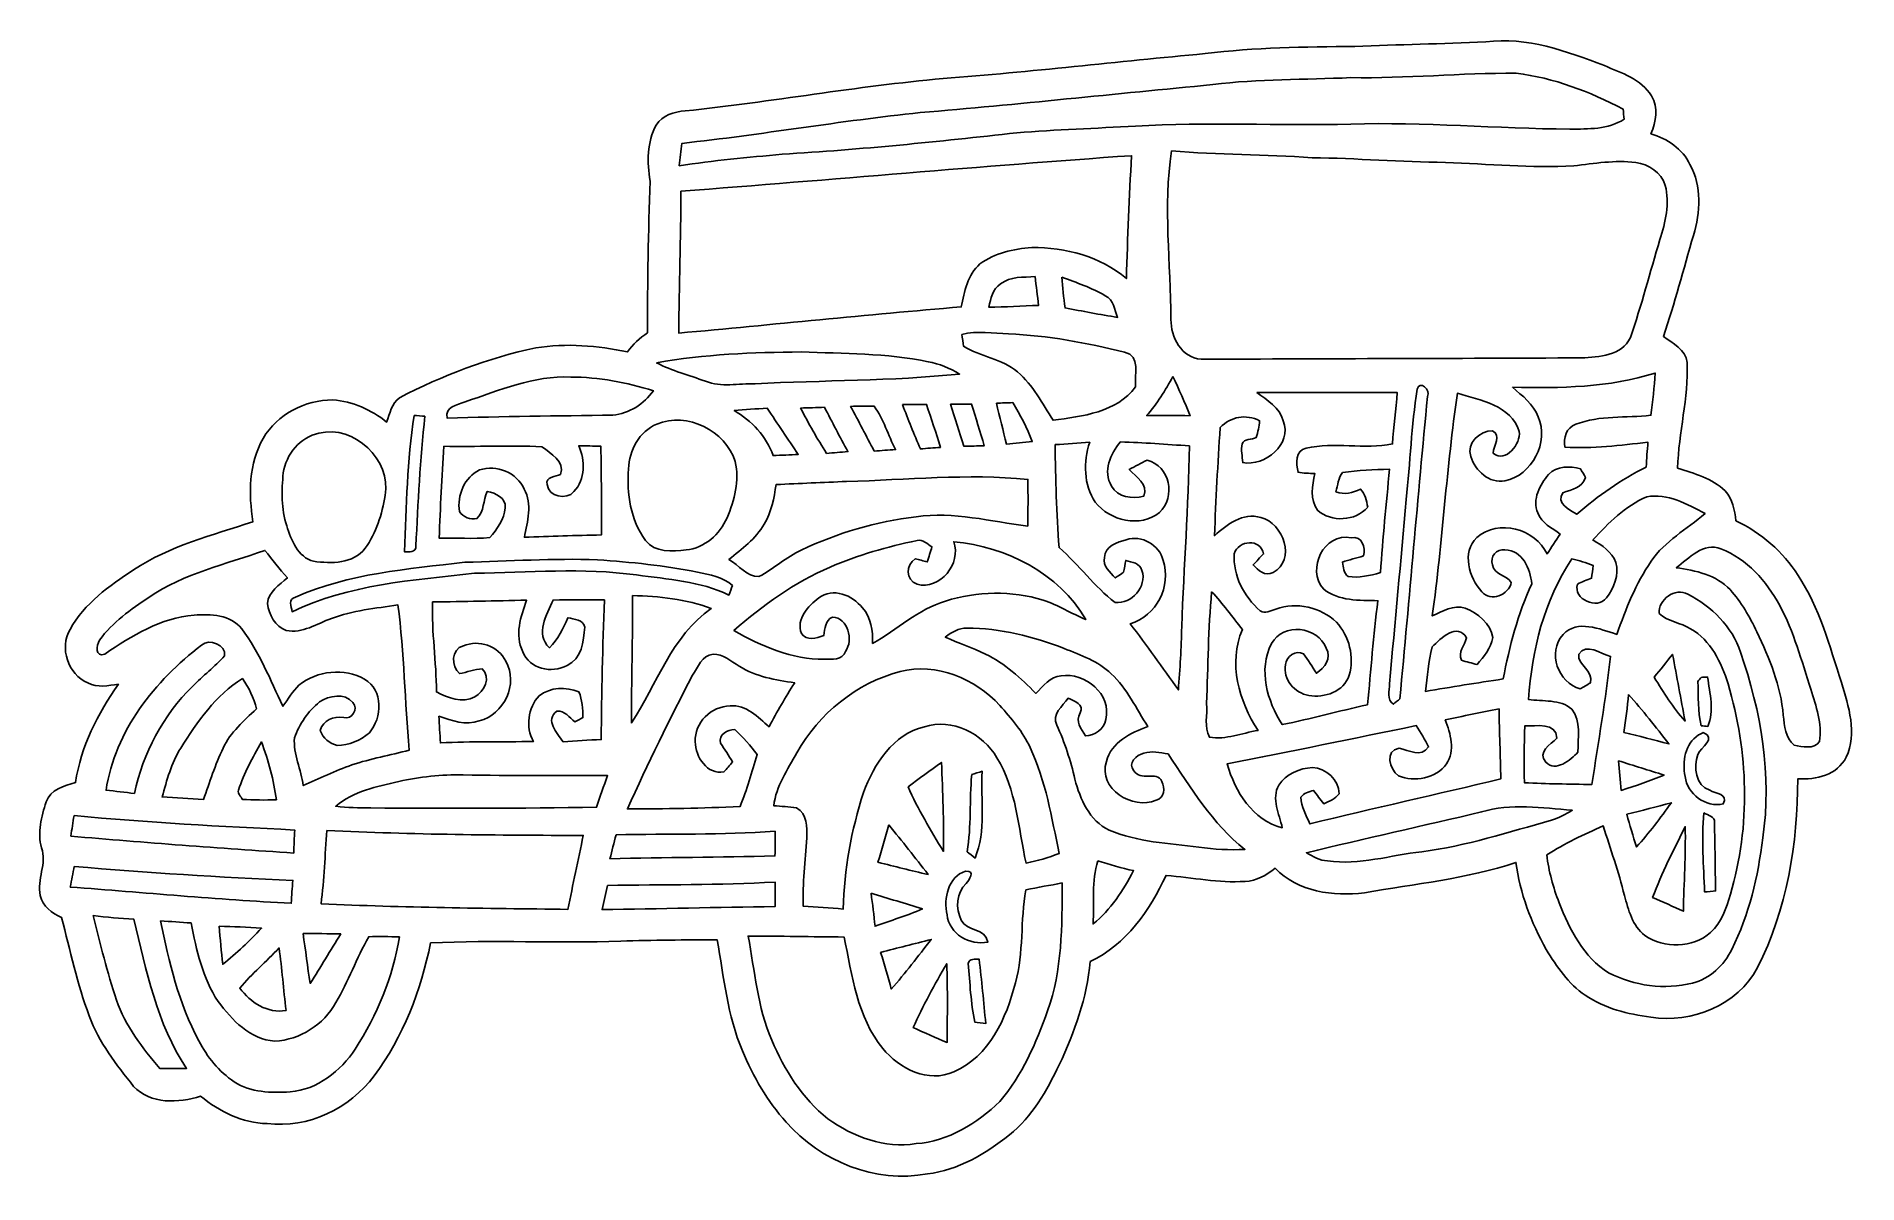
# Model space of a CAD drawing. Header units: centimetres. Extents: x -8.3 to 8.4, y -5.3 to 5.2.
import ezdxf

# ---------------------------------------------------------------- set-up
doc = ezdxf.new("R2010")
doc.units = ezdxf.units.CM
doc.header["$MEASUREMENT"] = 0
doc.layers.add('Camada 1', color=7, linetype='Continuous')

msp = doc.modelspace()

# ---------------------------------------------------------------- linework, layer by layer
at = {"layer": 'Camada 1', "color": 156}
for points, knots in [([(3.77472, 5.11739), (4.17512, 5.13537), (4.57588, 5.13961), (4.97628, 5.16042), (4.97628, 5.16042), (5.3534, 5.20982), (5.71958, 5.07259), (6.06602, 4.94135), (6.06602, 4.94135), (6.22229, 4.87432), (6.40326, 4.81717), (6.49746, 4.66407), (6.49746, 4.66407), (6.56412, 4.55612), (6.53873, 4.4256), (6.49286, 4.31553), (6.49286, 4.31553), (6.64138, 4.26861), (6.7839, 4.17795), (6.85129, 4.03224), (6.85129, 4.03224), (6.9617, 3.83329), (6.94655, 3.59445), (6.88374, 3.38278), (6.88374, 3.38278), (6.79202, 3.07304), (6.71054, 2.76014), (6.60717, 2.45392), (6.60717, 2.45392), (6.69254, 2.39112), (6.81319, 2.33398), (6.82483, 2.21509), (6.82483, 2.21509), (6.83965, 1.88841), (6.74616, 1.57056), (6.7377, 1.24529), (6.7377, 1.24529), (6.8901, 1.19415), (7.05484, 1.1504), (7.17373, 1.0354), (7.17373, 1.0354), (7.24712, 0.96378), (7.25981, 0.85724), (7.27321, 0.76093), (7.27321, 0.76093), (7.505, 0.65122), (7.70502, 0.47625), (7.84331, 0.26), (7.84331, 0.26), (8.04228, -0.03739), (8.13082, -0.3884), (8.2423, -0.72424), (8.2423, -0.72424), (8.30579, -0.94226), (8.38975, -1.19167), (8.28462, -1.41005), (8.28462, -1.41005), (8.20454, -1.57444), (8.00734, -1.61819), (7.84014, -1.60901), (7.84014, -1.60901), (7.84119, -2.20169), (7.74242, -2.80952), (7.47077, -3.34115), (7.47077, -3.34115), (7.29121, -3.69181), (6.86788, -3.85339), (6.49145, -3.79835), (6.49145, -3.79835), (6.28156, -3.76907), (6.06707, -3.71897), (5.89068, -3.59621), (5.89068, -3.59621), (5.7351, -3.49215), (5.62785, -3.33375), (5.53261, -3.17641), (5.53261, -3.17641), (5.39291, -2.92946), (5.29061, -2.65923), (5.25356, -2.37701), (5.25356, -2.37701), (4.80272, -2.5273), (4.32822, -2.57315), (3.86257, -2.65499), (3.86257, -2.65499), (3.57681, -2.69134), (3.25191, -2.64583), (3.04236, -2.43063), (3.04236, -2.43063), (2.96403, -2.49519), (2.87197, -2.54669), (2.76825, -2.55093), (2.76825, -2.55093), (2.52518, -2.5668), (2.28458, -2.51566), (2.04328, -2.49555), (2.04328, -2.49555), (1.89089, -2.81727), (1.67745, -3.12914), (1.34654, -3.28682), (1.34654, -3.28682), (1.31655, -3.61809), (1.2019, -3.93559), (1.06257, -4.23545), (1.06257, -4.23545), (0.94684, -4.47216), (0.81492, -4.71275), (0.6043, -4.87927), (0.6043, -4.87927), (0.38593, -5.05319), (0.13404, -5.20276), (-0.14781, -5.23699), (-0.14781, -5.23699), (-0.62442, -5.32623), (-1.131, -5.12268), (-1.44497, -4.76074), (-1.44497, -4.76074), (-1.61748, -4.56952), (-1.7473, -4.34233), (-1.84608, -4.10598), (-1.84608, -4.10598), (-1.98366, -3.78283), (-2.01753, -3.43005), (-2.0768, -3.08751), (-2.0768, -3.08751), (-2.37208, -3.08821), (-2.66734, -3.08856), (-2.96262, -3.1002), (-2.96262, -3.1002), (-3.54436, -3.11855), (-4.1282, -3.08785), (-4.70887, -3.11538), (-4.70887, -3.11538), (-4.79602, -3.55177), (-4.96005, -3.97862), (-5.22639, -4.3374), (-5.22639, -4.3374), (-5.45287, -4.63761), (-5.8314, -4.82177), (-6.20959, -4.77485), (-6.20959, -4.77485), (-6.43714, -4.7699), (-6.64598, -4.66443), (-6.81918, -4.52296), (-6.81918, -4.52296), (-7.01993, -4.58716), (-7.2792, -4.60058), (-7.43444, -4.43335), (-7.43444, -4.43335), (-7.59354, -4.23438), (-7.7537, -4.02872), (-7.84189, -3.7867), (-7.84189, -3.7867), (-7.95196, -3.49284), (-8.01581, -3.18452), (-8.09589, -2.88183), (-8.09589, -2.88183), (-8.18161, -2.84091), (-8.27405, -2.78165), (-8.29098, -2.6804), (-8.29098, -2.6804), (-8.32661, -2.53293), (-8.22571, -2.38583), (-8.28004, -2.24155), (-8.28004, -2.24155), (-8.32131, -2.10255), (-8.27827, -1.95545), (-8.23771, -1.82138), (-8.23771, -1.82138), (-8.1975, -1.70814), (-8.07261, -1.67075), (-7.96784, -1.64324), (-7.96784, -1.64324), (-7.91915, -1.31163), (-7.76357, -1.01106), (-7.57344, -0.73942), (-7.57344, -0.73942), (-7.66655, -0.75106), (-7.76746, -0.77681), (-7.85529, -0.72813), (-7.85529, -0.72813), (-8.03592, -0.6491), (-8.11812, -0.40852), (-8.01828, -0.23671), (-8.01828, -0.23671), (-7.88704, 0.00175), (-7.65668, 0.16369), (-7.43444, 0.31114), (-7.43444, 0.31114), (-7.10352, 0.53233), (-6.71194, 0.62793), (-6.33906, 0.75247), (-6.33906, 0.75247), (-6.37998, 1.00858), (-6.37821, 1.28729), (-6.24521, 1.51765), (-6.24521, 1.51765), (-6.11681, 1.7413), (-5.86069, 1.87147), (-5.6067, 1.87113), (-5.6067, 1.87113), (-5.425, 1.85702), (-5.25285, 1.78223), (-5.11245, 1.66722), (-5.11245, 1.66722), (-5.08212, 1.74554), (-5.06623, 1.83902), (-4.99392, 1.89159), (-4.99392, 1.89159), (-4.59951, 2.09549), (-4.17936, 2.25672), (-3.74297, 2.3495), (-3.74297, 2.3495), (-3.46321, 2.39501), (-3.17641, 2.36926), (-2.90054, 2.31245), (-2.90054, 2.31245), (-2.85114, 2.38266), (-2.78906, 2.44157), (-2.71673, 2.48742), (-2.71673, 2.48742), (-2.71885, 2.95239), (-2.70968, 3.41736), (-2.69275, 3.8816), (-2.69275, 3.8816), (-2.72238, 4.05236), (-2.72308, 4.23969), (-2.63701, 4.39525), (-2.63701, 4.39525), (-2.58127, 4.48663), (-2.47156, 4.51872), (-2.37067, 4.52542), (-2.37067, 4.52542), (-1.57973, 4.60798), (-0.79657, 4.75226), (-0.00423, 4.82282), (-0.00423, 4.82282), (0.79903, 4.88385), (1.59914, 4.97945), (2.40135, 5.05178), (2.40135, 5.05178), (2.85679, 5.10786), (3.31645, 5.11352), (3.77472, 5.11739)], [0, 0, 0, 0, 0.01612903, 0.01612903, 0.01612903, 0.01612903, 0.03225806, 0.03225806, 0.03225806, 0.03225806, 0.0483871, 0.0483871, 0.0483871, 0.0483871, 0.06451613, 0.06451613, 0.06451613, 0.06451613, 0.08064516, 0.08064516, 0.08064516, 0.08064516, 0.09677419, 0.09677419, 0.09677419, 0.09677419, 0.11290323, 0.11290323, 0.11290323, 0.11290323, 0.12903226, 0.12903226, 0.12903226, 0.12903226, 0.14516129, 0.14516129, 0.14516129, 0.14516129, 0.16129032, 0.16129032, 0.16129032, 0.16129032, 0.17741935, 0.17741935, 0.17741935, 0.17741935, 0.19354839, 0.19354839, 0.19354839, 0.19354839, 0.20967742, 0.20967742, 0.20967742, 0.20967742, 0.22580645, 0.22580645, 0.22580645, 0.22580645, 0.24193548, 0.24193548, 0.24193548, 0.24193548, 0.25806452, 0.25806452, 0.25806452, 0.25806452, 0.27419355, 0.27419355, 0.27419355, 0.27419355, 0.29032258, 0.29032258, 0.29032258, 0.29032258, 0.30645161, 0.30645161, 0.30645161, 0.30645161, 0.32258065, 0.32258065, 0.32258065, 0.32258065, 0.33870968, 0.33870968, 0.33870968, 0.33870968, 0.35483871, 0.35483871, 0.35483871, 0.35483871, 0.37096774, 0.37096774, 0.37096774, 0.37096774, 0.38709677, 0.38709677, 0.38709677, 0.38709677, 0.40322581, 0.40322581, 0.40322581, 0.40322581, 0.41935484, 0.41935484, 0.41935484, 0.41935484, 0.43548387, 0.43548387, 0.43548387, 0.43548387, 0.4516129, 0.4516129, 0.4516129, 0.4516129, 0.46774194, 0.46774194, 0.46774194, 0.46774194, 0.48387097, 0.48387097, 0.48387097, 0.48387097, 0.5, 0.5, 0.5, 0.5, 0.51612903, 0.51612903, 0.51612903, 0.51612903, 0.53225806, 0.53225806, 0.53225806, 0.53225806, 0.5483871, 0.5483871, 0.5483871, 0.5483871, 0.56451613, 0.56451613, 0.56451613, 0.56451613, 0.58064516, 0.58064516, 0.58064516, 0.58064516, 0.59677419, 0.59677419, 0.59677419, 0.59677419, 0.61290323, 0.61290323, 0.61290323, 0.61290323, 0.62903226, 0.62903226, 0.62903226, 0.62903226, 0.64516129, 0.64516129, 0.64516129, 0.64516129, 0.66129032, 0.66129032, 0.66129032, 0.66129032, 0.67741935, 0.67741935, 0.67741935, 0.67741935, 0.69354839, 0.69354839, 0.69354839, 0.69354839, 0.70967742, 0.70967742, 0.70967742, 0.70967742, 0.72580645, 0.72580645, 0.72580645, 0.72580645, 0.74193548, 0.74193548, 0.74193548, 0.74193548, 0.75806452, 0.75806452, 0.75806452, 0.75806452, 0.77419355, 0.77419355, 0.77419355, 0.77419355, 0.79032258, 0.79032258, 0.79032258, 0.79032258, 0.80645161, 0.80645161, 0.80645161, 0.80645161, 0.82258065, 0.82258065, 0.82258065, 0.82258065, 0.83870968, 0.83870968, 0.83870968, 0.83870968, 0.85483871, 0.85483871, 0.85483871, 0.85483871, 0.87096774, 0.87096774, 0.87096774, 0.87096774, 0.88709677, 0.88709677, 0.88709677, 0.88709677, 0.90322581, 0.90322581, 0.90322581, 0.90322581, 0.91935484, 0.91935484, 0.91935484, 0.91935484, 0.93548387, 0.93548387, 0.93548387, 0.93548387, 0.9516129, 0.9516129, 0.9516129, 0.9516129, 0.96774194, 0.96774194, 0.96774194, 0.96774194, 1, 1, 1, 1]), ([(3.73909, 4.83093), (3.73909, 4.83093), (3.73909, 4.83093), (3.73909, 4.83093), (3.73909, 4.83093), (3.31645, 4.81153), (2.89136, 4.82106), (2.4712, 4.76708), (2.4712, 4.76708), (1.57621, 4.68207), (0.68226, 4.5854), (-0.21378, 4.5099), (-0.21378, 4.5099), (-0.94543, 4.43406), (-1.67075, 4.30705), (-2.40205, 4.22768), (-2.40205, 4.22768), (-2.41123, 4.15924), (-2.41899, 4.0901), (-2.42675, 4.02132), (-2.42675, 4.02132), (-2.11313, 4.07105), (-1.79634, 4.09857), (-1.48025, 4.12715), (-1.48025, 4.12715), (-0.76093, 4.17264), (-0.04375, 4.2418), (0.67203, 4.3254), (0.67203, 4.3254), (1.03433, 4.35186), (1.39805, 4.36703), (1.76106, 4.38467), (1.76106, 4.38467), (2.41969, 4.42806), (3.07939, 4.38502), (3.73839, 4.40513), (3.73839, 4.40513), (4.40937, 4.42348), (5.07894, 4.36279), (5.74957, 4.35785), (5.74957, 4.35785), (5.91819, 4.36068), (6.09988, 4.35256), (6.24662, 4.44958), (6.24662, 4.44958), (6.24451, 4.47286), (6.23992, 4.51943), (6.2378, 4.54271), (6.2378, 4.54271), (5.9309, 4.7011), (5.60069, 4.83022), (5.25604, 4.87186), (5.25604, 4.87186), (4.75014, 4.87362), (4.24532, 4.82318), (3.73909, 4.83093)], [0, 0, 0, 0, 0.06666667, 0.06666667, 0.06666667, 0.06666667, 0.13333333, 0.13333333, 0.13333333, 0.13333333, 0.2, 0.2, 0.2, 0.2, 0.26666667, 0.26666667, 0.26666667, 0.26666667, 0.33333333, 0.33333333, 0.33333333, 0.33333333, 0.4, 0.4, 0.4, 0.4, 0.46666667, 0.46666667, 0.46666667, 0.46666667, 0.53333333, 0.53333333, 0.53333333, 0.53333333, 0.6, 0.6, 0.6, 0.6, 0.66666667, 0.66666667, 0.66666667, 0.66666667, 0.73333333, 0.73333333, 0.73333333, 0.73333333, 0.8, 0.8, 0.8, 0.8, 0.86666667, 0.86666667, 0.86666667, 0.86666667, 1, 1, 1, 1]), ([(-2.41087, 3.78812), (-2.41087, 3.78812), (-2.41087, 3.78812), (-2.41087, 3.78812), (-2.41087, 3.78812), (-2.41265, 3.3535), (-2.425, 2.91923), (-2.43099, 2.48462), (-2.43099, 2.48462), (-1.56669, 2.56329), (-0.70309, 2.6536), (0.16191, 2.72555), (0.16191, 2.72555), (0.19261, 2.86526), (0.21943, 3.02224), (0.33443, 3.11996), (0.33443, 3.11996), (0.47059, 3.22121), (0.64276, 3.25895), (0.80926, 3.27025), (0.80926, 3.27025), (1.11865, 3.27235), (1.43862, 3.19122), (1.67781, 2.98626), (1.67781, 2.98626), (1.68945, 3.36267), (1.70285, 3.73873), (1.72578, 4.11444), (1.72578, 4.11444), (0.34571, 4.0192), (-1.03152, 3.8922), (-2.41087, 3.78812)], [0, 0, 0, 0, 0.11111111, 0.11111111, 0.11111111, 0.11111111, 0.22222222, 0.22222222, 0.22222222, 0.22222222, 0.33333333, 0.33333333, 0.33333333, 0.33333333, 0.44444444, 0.44444444, 0.44444444, 0.44444444, 0.55555556, 0.55555556, 0.55555556, 0.55555556, 0.66666667, 0.66666667, 0.66666667, 0.66666667, 0.77777778, 0.77777778, 0.77777778, 0.77777778, 1, 1, 1, 1]), ([(2.09196, 4.15783), (2.09196, 4.15783), (2.09196, 4.15783), (2.09196, 4.15783), (2.09196, 4.15783), (2.01471, 3.64418), (2.08492, 3.12632), (2.08704, 2.61055), (2.08704, 2.61055), (2.08455, 2.44651), (2.18617, 2.25777), (2.36395, 2.24401), (2.36395, 2.24401), (3.52777, 2.25071), (4.69159, 2.25107), (5.8554, 2.25743), (5.8554, 2.25743), (6.01451, 2.26484), (6.22793, 2.27576), (6.30414, 2.44369), (6.30414, 2.44369), (6.40644, 2.73967), (6.48545, 3.04341), (6.57542, 3.34362), (6.57542, 3.34362), (6.62763, 3.50273), (6.66644, 3.67558), (6.62481, 3.84174), (6.62481, 3.84174), (6.58953, 3.96098), (6.47206, 4.03647), (6.35316, 4.05236), (6.35316, 4.05236), (6.16303, 4.07563), (5.97322, 4.04247), (5.78484, 4.02166), (5.78484, 4.02166), (5.39255, 3.99944), (5.00027, 4.03718), (4.60869, 4.05306), (4.60869, 4.05306), (4.19981, 4.05589), (3.79201, 4.09046), (3.38349, 4.09575), (3.38349, 4.09575), (2.9531, 4.12467), (2.52165, 4.12362), (2.09196, 4.15783)], [0, 0, 0, 0, 0.07692308, 0.07692308, 0.07692308, 0.07692308, 0.15384615, 0.15384615, 0.15384615, 0.15384615, 0.23076923, 0.23076923, 0.23076923, 0.23076923, 0.30769231, 0.30769231, 0.30769231, 0.30769231, 0.38461538, 0.38461538, 0.38461538, 0.38461538, 0.46153846, 0.46153846, 0.46153846, 0.46153846, 0.53846154, 0.53846154, 0.53846154, 0.53846154, 0.61538462, 0.61538462, 0.61538462, 0.61538462, 0.69230769, 0.69230769, 0.69230769, 0.69230769, 0.76923077, 0.76923077, 0.76923077, 0.76923077, 0.84615385, 0.84615385, 0.84615385, 0.84615385, 1, 1, 1, 1]), ([(0.52351, 2.93652), (0.52351, 2.93652), (0.52351, 2.93652), (0.52351, 2.93652), (0.52351, 2.93652), (0.44979, 2.89031), (0.43497, 2.8007), (0.41416, 2.72345), (0.41416, 2.72345), (0.56727, 2.72238), (0.71966, 2.73507), (0.87277, 2.73861), (0.87277, 2.73861), (0.86184, 2.82751), (0.85054, 2.91606), (0.84067, 3.0046), (0.84067, 3.0046), (0.73342, 2.99507), (0.61277, 3.00884), (0.52351, 2.93652)], [0, 0, 0, 0, 0.16666667, 0.16666667, 0.16666667, 0.16666667, 0.33333333, 0.33333333, 0.33333333, 0.33333333, 0.5, 0.5, 0.5, 0.5, 0.66666667, 0.66666667, 0.66666667, 0.66666667, 1, 1, 1, 1]), ([(1.08549, 3.00002), (1.08549, 3.00002), (1.08549, 3.00002), (1.08549, 3.00002), (1.08549, 3.00002), (1.09395, 2.90547), (1.10243, 2.81094), (1.11478, 2.71673), (1.11478, 2.71673), (1.27528, 2.68534), (1.43615, 2.65606), (1.59773, 2.62854), (1.59773, 2.62854), (1.57127, 2.69945), (1.56104, 2.79011), (1.48483, 2.82751), (1.48483, 2.82751), (1.35995, 2.90194), (1.22025, 2.94674), (1.08549, 3.00002)], [0, 0, 0, 0, 0.16666667, 0.16666667, 0.16666667, 0.16666667, 0.33333333, 0.33333333, 0.33333333, 0.33333333, 0.5, 0.5, 0.5, 0.5, 0.66666667, 0.66666667, 0.66666667, 0.66666667, 1, 1, 1, 1]), ([(0.16791, 2.4719), (0.16791, 2.4719), (0.16791, 2.4719), (0.16791, 2.4719), (0.16791, 2.4719), (0.17215, 2.4451), (0.18026, 2.39112), (0.18415, 2.36431), (0.18415, 2.36431), (0.33972, 2.26694), (0.53764, 2.25071), (0.67909, 2.12794), (0.67909, 2.12794), (0.8195, 2.00659), (0.90805, 1.83973), (1.00507, 1.68416), (1.00507, 1.68416), (1.27494, 1.7212), (1.58574, 1.75541), (1.76213, 1.99073), (1.76213, 1.99073), (1.75119, 2.09973), (1.81292, 2.27894), (1.66193, 2.30928), (1.66193, 2.30928), (1.31268, 2.3943), (0.95708, 2.46415), (0.59725, 2.47755), (0.59725, 2.47755), (0.45437, 2.4832), (0.30902, 2.50859), (0.16791, 2.4719)], [0, 0, 0, 0, 0.11111111, 0.11111111, 0.11111111, 0.11111111, 0.22222222, 0.22222222, 0.22222222, 0.22222222, 0.33333333, 0.33333333, 0.33333333, 0.33333333, 0.44444444, 0.44444444, 0.44444444, 0.44444444, 0.55555556, 0.55555556, 0.55555556, 0.55555556, 0.66666667, 0.66666667, 0.66666667, 0.66666667, 0.77777778, 0.77777778, 0.77777778, 0.77777778, 1, 1, 1, 1]), ([(-2.63348, 2.21156), (-2.63348, 2.21156), (-2.63348, 2.21156), (-2.63348, 2.21156), (-2.63348, 2.21156), (-2.49166, 2.13747), (-2.33539, 2.09832), (-2.18617, 2.04328), (-2.18617, 2.04328), (-2.04045, 1.98649), (-1.8817, 2.02106), (-1.73002, 2.01999), (-1.73002, 2.01999), (-1.10455, 2.05139), (-0.47625, 2.0447), (0.14639, 2.10889), (0.14639, 2.10889), (0.05785, 2.16322), (-0.03915, 2.20239), (-0.14111, 2.22215), (-0.14111, 2.22215), (-0.52422, 2.30222), (-0.91722, 2.29551), (-1.30632, 2.31174), (-1.30632, 2.31174), (-1.74978, 2.30752), (-2.19604, 2.29164), (-2.63348, 2.21156)], [0, 0, 0, 0, 0.125, 0.125, 0.125, 0.125, 0.25, 0.25, 0.25, 0.25, 0.375, 0.375, 0.375, 0.375, 0.5, 0.5, 0.5, 0.5, 0.625, 0.625, 0.625, 0.625, 0.75, 0.75, 0.75, 0.75, 1, 1, 1, 1]), ([(-4.39103, 1.8542), (-4.39103, 1.8542), (-4.39103, 1.8542), (-4.39103, 1.8542), (-4.39103, 1.8542), (-4.46334, 1.82209), (-4.58328, 1.81222), (-4.55541, 1.70249), (-4.55541, 1.70249), (-4.04988, 1.72084), (-3.54329, 1.72332), (-3.03705, 1.73214), (-3.03705, 1.73214), (-2.88642, 1.74449), (-2.7492, 1.83339), (-2.66347, 1.95579), (-2.66347, 1.95579), (-2.90829, 2.03164), (-3.16476, 2.07997), (-3.42194, 2.08138), (-3.42194, 2.08138), (-3.75954, 2.0962), (-4.07704, 1.96003), (-4.39103, 1.8542)], [0, 0, 0, 0, 0.14285714, 0.14285714, 0.14285714, 0.14285714, 0.28571429, 0.28571429, 0.28571429, 0.28571429, 0.42857143, 0.42857143, 0.42857143, 0.42857143, 0.57142857, 0.57142857, 0.57142857, 0.57142857, 0.71428571, 0.71428571, 0.71428571, 0.71428571, 1, 1, 1, 1]), ([(2.10572, 2.08667), (2.10572, 2.08667), (2.10572, 2.08667), (2.10572, 2.08667), (2.10572, 2.08667), (2.03588, 1.95967), (1.95932, 1.83585), (1.86336, 1.72685), (1.86336, 1.72685), (1.99672, 1.73073), (2.13006, 1.73002), (2.26342, 1.72614), (2.26342, 1.72614), (2.21333, 1.8475), (2.1611, 1.96778), (2.10572, 2.08667)], [0, 0, 0, 0, 0.2, 0.2, 0.2, 0.2, 0.4, 0.4, 0.4, 0.4, 0.6, 0.6, 0.6, 0.6, 1, 1, 1, 1]), ([(4.34833, 1.96956), (4.34833, 1.96956), (4.34833, 1.96956), (4.34833, 1.96956), (4.34833, 1.96956), (4.29294, 1.63547), (4.28554, 1.2947), (4.24602, 0.95815), (4.24602, 0.95815), (4.19734, 0.39299), (4.14443, -0.1718), (4.09292, -0.73659), (4.09292, -0.73659), (4.09539, -0.8001), (4.06293, -0.88194), (4.12962, -0.92321), (4.12962, -0.92321), (4.14443, -0.91086), (4.17335, -0.88618), (4.18782, -0.87383), (4.18782, -0.87383), (4.27601, 0.05186), (4.35363, 0.97825), (4.44183, 1.90394), (4.44183, 1.90394), (4.47533, 1.95826), (4.36774, 2.05951), (4.34833, 1.96956)], [0, 0, 0, 0, 0.125, 0.125, 0.125, 0.125, 0.25, 0.25, 0.25, 0.25, 0.375, 0.375, 0.375, 0.375, 0.5, 0.5, 0.5, 0.5, 0.625, 0.625, 0.625, 0.625, 0.75, 0.75, 0.75, 0.75, 1, 1, 1, 1]), ([(5.22111, 1.98683), (5.22111, 1.98683), (5.22111, 1.98683), (5.22111, 1.98683), (5.22111, 1.98683), (5.31318, 1.91028), (5.41408, 1.83232), (5.45853, 1.71626), (5.45853, 1.71626), (5.56083, 1.48307), (5.40137, 1.18004), (5.15338, 1.12783), (5.15338, 1.12783), (5.00909, 1.10137), (4.88032, 1.22132), (4.84011, 1.35149), (4.84011, 1.35149), (4.79319, 1.47072), (4.92441, 1.59103), (5.03802, 1.5875), (5.03802, 1.5875), (5.12585, 1.54552), (5.04577, 1.45133), (5.04577, 1.38148), (5.04577, 1.38148), (5.15937, 1.28869), (5.30083, 1.46967), (5.28425, 1.58114), (5.28425, 1.58114), (5.20982, 1.82316), (4.92512, 1.86796), (4.71594, 1.93216), (4.71594, 1.93216), (4.61751, 1.25341), (4.57975, 0.5669), (4.48627, -0.11182), (4.48627, -0.11182), (4.58116, -0.0716), (4.68136, -0.00599), (4.78895, -0.03986), (4.78895, -0.03986), (4.90395, -0.08924), (5.0225, -0.18026), (5.0426, -0.3115), (5.0426, -0.3115), (5.02214, -0.40815), (4.95864, -0.48648), (4.89654, -0.5602), (4.89654, -0.5602), (4.84857, -0.54645), (4.8006, -0.53269), (4.75297, -0.52), (4.75297, -0.52), (4.71874, -0.44484), (4.78367, -0.38417), (4.80024, -0.31467), (4.80024, -0.31467), (4.71769, -0.16968), (4.5607, -0.3182), (4.48556, -0.39722), (4.48556, -0.39722), (4.44534, -0.52987), (4.44675, -0.66993), (4.42277, -0.80573), (4.42277, -0.80573), (4.65983, -0.76482), (4.89795, -0.72813), (5.13608, -0.69144), (5.13608, -0.69144), (5.1957, -0.39263), (5.27015, -0.09489), (5.39925, 0.18238), (5.39925, 0.18238), (5.38514, 0.3182), (5.31424, 0.49459), (5.15301, 0.49318), (5.15301, 0.49318), (5.07683, 0.51047), (5.0112, 0.42791), (5.03977, 0.35665), (5.03977, 0.35665), (5.05071, 0.26282), (5.16748, 0.26458), (5.21124, 0.19578), (5.21124, 0.19578), (5.18936, 0.07972), (5.02072, 0.01023), (4.94064, 0.10936), (4.94064, 0.10936), (4.82423, 0.23917), (4.75262, 0.46989), (4.89584, 0.60713), (4.89584, 0.60713), (5.09305, 0.78317), (5.42995, 0.68791), (5.54002, 0.45649), (5.54002, 0.45649), (5.57954, 0.51752), (5.61974, 0.5782), (5.65962, 0.63887), (5.65962, 0.63887), (5.58517, 0.69532), (5.48852, 0.73978), (5.45465, 0.83326), (5.45465, 0.83326), (5.40137, 0.95744), (5.4737, 1.0929), (5.55342, 1.18745), (5.55342, 1.18745), (5.62997, 1.26612), (5.74852, 1.26505), (5.84694, 1.23789), (5.84694, 1.23789), (5.85823, 1.21813), (5.88081, 1.17827), (5.89209, 1.15851), (5.89209, 1.15851), (5.85927, 1.06327), (5.76686, 1.0488), (5.68537, 1.01847), (5.68537, 1.01847), (5.61693, 0.92109), (5.74604, 0.86218), (5.81342, 0.82055), (5.81342, 0.82055), (6.00533, 0.99272), (6.21982, 1.13841), (6.44983, 1.25482), (6.44983, 1.25482), (6.45407, 1.33103), (6.459, 1.40687), (6.4657, 1.48271), (6.4657, 1.48271), (6.21312, 1.4545), (5.95841, 1.42063), (5.70406, 1.43756), (5.70406, 1.43756), (5.68819, 1.52259), (5.71324, 1.615), (5.80248, 1.64711), (5.80248, 1.64711), (6.02156, 1.73389), (6.26392, 1.7032), (6.49357, 1.73002), (6.49357, 1.73002), (6.50875, 1.85914), (6.52392, 1.98825), (6.53238, 2.11771), (6.53238, 2.11771), (6.11011, 1.98366), (5.65996, 1.97838), (5.22111, 1.98683)], [0, 0, 0, 0, 0.02564103, 0.02564103, 0.02564103, 0.02564103, 0.05128205, 0.05128205, 0.05128205, 0.05128205, 0.07692308, 0.07692308, 0.07692308, 0.07692308, 0.1025641, 0.1025641, 0.1025641, 0.1025641, 0.12820513, 0.12820513, 0.12820513, 0.12820513, 0.15384615, 0.15384615, 0.15384615, 0.15384615, 0.17948718, 0.17948718, 0.17948718, 0.17948718, 0.20512821, 0.20512821, 0.20512821, 0.20512821, 0.23076923, 0.23076923, 0.23076923, 0.23076923, 0.25641026, 0.25641026, 0.25641026, 0.25641026, 0.28205128, 0.28205128, 0.28205128, 0.28205128, 0.30769231, 0.30769231, 0.30769231, 0.30769231, 0.33333333, 0.33333333, 0.33333333, 0.33333333, 0.35897436, 0.35897436, 0.35897436, 0.35897436, 0.38461538, 0.38461538, 0.38461538, 0.38461538, 0.41025641, 0.41025641, 0.41025641, 0.41025641, 0.43589744, 0.43589744, 0.43589744, 0.43589744, 0.46153846, 0.46153846, 0.46153846, 0.46153846, 0.48717949, 0.48717949, 0.48717949, 0.48717949, 0.51282051, 0.51282051, 0.51282051, 0.51282051, 0.53846154, 0.53846154, 0.53846154, 0.53846154, 0.56410256, 0.56410256, 0.56410256, 0.56410256, 0.58974359, 0.58974359, 0.58974359, 0.58974359, 0.61538462, 0.61538462, 0.61538462, 0.61538462, 0.64102564, 0.64102564, 0.64102564, 0.64102564, 0.66666667, 0.66666667, 0.66666667, 0.66666667, 0.69230769, 0.69230769, 0.69230769, 0.69230769, 0.71794872, 0.71794872, 0.71794872, 0.71794872, 0.74358974, 0.74358974, 0.74358974, 0.74358974, 0.76923077, 0.76923077, 0.76923077, 0.76923077, 0.79487179, 0.79487179, 0.79487179, 0.79487179, 0.82051282, 0.82051282, 0.82051282, 0.82051282, 0.84615385, 0.84615385, 0.84615385, 0.84615385, 0.87179487, 0.87179487, 0.87179487, 0.87179487, 0.8974359, 0.8974359, 0.8974359, 0.8974359, 0.92307692, 0.92307692, 0.92307692, 0.92307692, 0.94871795, 0.94871795, 0.94871795, 0.94871795, 1, 1, 1, 1]), ([(0.48472, 1.84114), (0.48472, 1.84114), (0.48472, 1.84114), (0.48472, 1.84114), (0.48472, 1.84114), (0.51576, 1.71555), (0.54715, 1.58996), (0.57784, 1.46368), (0.57784, 1.46368), (0.65651, 1.47143), (0.73518, 1.4799), (0.81385, 1.48872), (0.81385, 1.48872), (0.76729, 1.6143), (0.70484, 1.73284), (0.63465, 1.84643), (0.63465, 1.84643), (0.58454, 1.84467), (0.53445, 1.84291), (0.48472, 1.84114)], [0, 0, 0, 0, 0.16666667, 0.16666667, 0.16666667, 0.16666667, 0.33333333, 0.33333333, 0.33333333, 0.33333333, 0.5, 0.5, 0.5, 0.5, 0.66666667, 0.66666667, 0.66666667, 0.66666667, 1, 1, 1, 1]), ([(2.87655, 1.93993), (2.87655, 1.93993), (2.87655, 1.93993), (2.87655, 1.93993), (2.87655, 1.93993), (2.97039, 1.86725), (3.08645, 1.80199), (3.11855, 1.67852), (3.11855, 1.67852), (3.20004, 1.46402), (2.95134, 1.25976), (2.74601, 1.29504), (2.74601, 1.29504), (2.74214, 1.35183), (2.72837, 1.41005), (2.74179, 1.46685), (2.74179, 1.46685), (2.75483, 1.52011), (2.83316, 1.50318), (2.8709, 1.52576), (2.8709, 1.52576), (2.88571, 1.57621), (2.89524, 1.62772), (2.90089, 1.67957), (2.90089, 1.67957), (2.77707, 1.74237), (2.63455, 1.71944), (2.53965, 1.61712), (2.53965, 1.61712), (2.516, 1.28622), (2.50119, 0.95496), (2.48603, 0.62371), (2.48603, 0.62371), (2.60103, 0.72743), (2.74742, 0.84067), (2.91253, 0.79162), (2.91253, 0.79162), (3.11608, 0.74224), (3.24272, 0.39863), (3.02436, 0.2868), (3.02436, 0.2868), (2.94957, 0.24729), (2.8896, 0.30656), (2.84161, 0.3563), (2.84161, 0.3563), (2.87338, 0.39017), (2.90512, 0.42367), (2.93722, 0.4572), (2.93722, 0.4572), (2.90936, 0.60218), (2.70756, 0.58278), (2.66805, 0.45895), (2.66805, 0.45895), (2.6557, 0.25929), (2.7566, 0.06278), (2.90653, -0.06456), (2.90653, -0.06456), (2.95063, -0.09947), (3.00389, -0.05961), (3.05047, -0.0515), (3.05047, -0.0515), (3.23778, 0.01975), (3.46392, -0.03069), (3.60644, -0.17003), (3.60644, -0.17003), (3.72463, -0.29739), (3.7726, -0.49035), (3.72285, -0.65758), (3.72285, -0.65758), (3.67805, -0.80926), (3.49462, -0.86924), (3.35173, -0.84208), (3.35173, -0.84208), (3.22226, -0.82267), (3.11255, -0.69391), (3.13867, -0.5602), (3.13867, -0.5602), (3.14537, -0.48541), (3.23427, -0.42333), (3.30482, -0.46002), (3.30482, -0.46002), (3.34785, -0.51681), (3.38208, -0.57996), (3.42299, -0.63853), (3.42299, -0.63853), (3.49956, -0.58878), (3.5627, -0.50095), (3.5126, -0.40957), (3.5126, -0.40957), (3.43641, -0.20708), (3.11572, -0.17039), (3.0113, -0.36724), (3.0113, -0.36724), (2.88571, -0.60749), (2.97074, -0.89464), (3.10868, -1.11019), (3.10868, -1.11019), (3.37114, -1.05903), (3.62902, -0.98602), (3.89042, -0.92816), (3.89042, -0.92816), (3.92465, -0.60995), (3.94404, -0.29033), (3.98638, 0.0268), (3.98638, 0.0268), (3.81706, 0.0314), (3.62549, 0.02222), (3.48614, 0.13475), (3.48614, 0.13475), (3.32987, 0.31925), (3.48933, 0.65298), (3.74085, 0.60571), (3.74085, 0.60571), (3.84245, 0.62371), (3.87597, 0.51822), (3.85444, 0.43814), (3.85444, 0.43814), (3.78953, 0.42016), (3.72463, 0.40216), (3.66077, 0.38135), (3.66077, 0.38135), (3.67276, 0.33584), (3.66994, 0.27975), (3.71264, 0.24906), (3.71264, 0.24906), (3.81316, 0.23388), (3.91337, 0.25858), (4.00967, 0.28504), (4.00967, 0.28504), (4.03189, 0.60218), (4.0633, 0.91863), (4.09363, 1.23506), (4.09363, 1.23506), (3.95005, 1.22802), (3.80505, 1.22836), (3.66323, 1.20368), (3.66323, 1.20368), (3.62126, 1.15675), (3.61914, 1.08654), (3.60186, 1.02763), (3.60186, 1.02763), (3.67911, 0.99659), (3.75532, 1.01776), (3.82729, 1.05233), (3.82729, 1.05233), (3.86997, 1.00646), (3.88584, 0.94755), (3.8929, 0.88618), (3.8929, 0.88618), (3.77789, 0.75459), (3.5627, 0.74612), (3.43217, 0.8576), (3.43217, 0.8576), (3.36303, 0.95708), (3.38278, 1.08549), (3.40747, 1.19591), (3.40747, 1.19591), (3.35633, 1.19768), (3.30446, 1.19556), (3.25437, 1.20721), (3.25437, 1.20721), (3.23391, 1.28763), (3.22721, 1.40299), (3.32809, 1.42875), (3.32809, 1.42875), (3.58846, 1.48624), (3.85974, 1.41498), (4.12114, 1.4679), (4.12114, 1.4679), (4.1282, 1.6256), (4.1529, 1.78152), (4.16418, 1.93886), (4.16418, 1.93886), (3.7352, 1.94027), (3.30588, 1.93815), (2.87655, 1.93993)], [0, 0, 0, 0, 0.02222222, 0.02222222, 0.02222222, 0.02222222, 0.04444444, 0.04444444, 0.04444444, 0.04444444, 0.06666667, 0.06666667, 0.06666667, 0.06666667, 0.08888889, 0.08888889, 0.08888889, 0.08888889, 0.11111111, 0.11111111, 0.11111111, 0.11111111, 0.13333333, 0.13333333, 0.13333333, 0.13333333, 0.15555556, 0.15555556, 0.15555556, 0.15555556, 0.17777778, 0.17777778, 0.17777778, 0.17777778, 0.2, 0.2, 0.2, 0.2, 0.22222222, 0.22222222, 0.22222222, 0.22222222, 0.24444444, 0.24444444, 0.24444444, 0.24444444, 0.26666667, 0.26666667, 0.26666667, 0.26666667, 0.28888889, 0.28888889, 0.28888889, 0.28888889, 0.31111111, 0.31111111, 0.31111111, 0.31111111, 0.33333333, 0.33333333, 0.33333333, 0.33333333, 0.35555556, 0.35555556, 0.35555556, 0.35555556, 0.37777778, 0.37777778, 0.37777778, 0.37777778, 0.4, 0.4, 0.4, 0.4, 0.42222222, 0.42222222, 0.42222222, 0.42222222, 0.44444444, 0.44444444, 0.44444444, 0.44444444, 0.46666667, 0.46666667, 0.46666667, 0.46666667, 0.48888889, 0.48888889, 0.48888889, 0.48888889, 0.51111111, 0.51111111, 0.51111111, 0.51111111, 0.53333333, 0.53333333, 0.53333333, 0.53333333, 0.55555556, 0.55555556, 0.55555556, 0.55555556, 0.57777778, 0.57777778, 0.57777778, 0.57777778, 0.6, 0.6, 0.6, 0.6, 0.62222222, 0.62222222, 0.62222222, 0.62222222, 0.64444444, 0.64444444, 0.64444444, 0.64444444, 0.66666667, 0.66666667, 0.66666667, 0.66666667, 0.68888889, 0.68888889, 0.68888889, 0.68888889, 0.71111111, 0.71111111, 0.71111111, 0.71111111, 0.73333333, 0.73333333, 0.73333333, 0.73333333, 0.75555556, 0.75555556, 0.75555556, 0.75555556, 0.77777778, 0.77777778, 0.77777778, 0.77777778, 0.8, 0.8, 0.8, 0.8, 0.82222222, 0.82222222, 0.82222222, 0.82222222, 0.84444444, 0.84444444, 0.84444444, 0.84444444, 0.86666667, 0.86666667, 0.86666667, 0.86666667, 0.88888889, 0.88888889, 0.88888889, 0.88888889, 0.91111111, 0.91111111, 0.91111111, 0.91111111, 0.93333333, 0.93333333, 0.93333333, 0.93333333, 0.95555556, 0.95555556, 0.95555556, 0.95555556, 1, 1, 1, 1]), ([(-4.86056, 1.72826), (-4.86056, 1.72826), (-4.86056, 1.72826), (-4.86056, 1.72826), (-4.86056, 1.72826), (-4.92337, 1.31444), (-4.93041, 0.89464), (-4.94911, 0.4773), (-4.94911, 0.4773), (-4.90784, 0.47166), (-4.84082, 0.46884), (-4.84258, 0.52882), (-4.84258, 0.52882), (-4.82635, 0.92674), (-4.80272, 1.32503), (-4.76144, 1.72154), (-4.76144, 1.72154), (-4.78613, 1.72295), (-4.83588, 1.72649), (-4.86056, 1.72826)], [0, 0, 0, 0, 0.16666667, 0.16666667, 0.16666667, 0.16666667, 0.33333333, 0.33333333, 0.33333333, 0.33333333, 0.5, 0.5, 0.5, 0.5, 0.66666667, 0.66666667, 0.66666667, 0.66666667, 1, 1, 1, 1]), ([(-2.63207, 1.64923), (-2.63207, 1.64923), (-2.63207, 1.64923), (-2.63207, 1.64923), (-2.63207, 1.64923), (-2.79223, 1.5808), (-2.88712, 1.40757), (-2.89207, 1.23789), (-2.89207, 1.23789), (-2.90829, 1.01141), (-2.87479, 0.76658), (-2.73578, 0.58067), (-2.73578, 0.58067), (-2.64795, 0.46672), (-2.48954, 0.48119), (-2.3622, 0.49354), (-2.3622, 0.49354), (-2.19357, 0.51011), (-2.05387, 0.63782), (-1.98754, 0.7888), (-1.98754, 0.7888), (-1.91735, 0.94967), (-1.87359, 1.13064), (-1.91169, 1.30527), (-1.91169, 1.30527), (-2.00235, 1.59032), (-2.35267, 1.7653), (-2.63207, 1.64923)], [0, 0, 0, 0, 0.125, 0.125, 0.125, 0.125, 0.25, 0.25, 0.25, 0.25, 0.375, 0.375, 0.375, 0.375, 0.5, 0.5, 0.5, 0.5, 0.625, 0.625, 0.625, 0.625, 0.75, 0.75, 0.75, 0.75, 1, 1, 1, 1]), ([(-1.92334, 1.77375), (-1.92334, 1.77375), (-1.92334, 1.77375), (-1.92334, 1.77375), (-1.92334, 1.77375), (-1.76142, 1.67886), (-1.62701, 1.53987), (-1.56457, 1.35995), (-1.56457, 1.35995), (-1.48731, 1.36313), (-1.4104, 1.36701), (-1.33314, 1.37018), (-1.33314, 1.37018), (-1.43087, 1.51024), (-1.52364, 1.65276), (-1.61783, 1.79492), (-1.61783, 1.79492), (-1.71979, 1.78822), (-1.82174, 1.78399), (-1.92334, 1.77375)], [0, 0, 0, 0, 0.16666667, 0.16666667, 0.16666667, 0.16666667, 0.33333333, 0.33333333, 0.33333333, 0.33333333, 0.5, 0.5, 0.5, 0.5, 0.66666667, 0.66666667, 0.66666667, 0.66666667, 1, 1, 1, 1]), ([(-1.31268, 1.79634), (-1.31268, 1.79634), (-1.31268, 1.79634), (-1.31268, 1.79634), (-1.31268, 1.79634), (-1.23859, 1.65452), (-1.16063, 1.51448), (-1.0735, 1.38007), (-1.0735, 1.38007), (-1.00824, 1.38499), (-0.94297, 1.39064), (-0.8777, 1.39664), (-0.8777, 1.39664), (-0.95284, 1.53034), (-1.02164, 1.66758), (-1.0929, 1.8034), (-1.0929, 1.8034), (-1.16628, 1.80021), (-1.2393, 1.79811), (-1.31268, 1.79634)], [0, 0, 0, 0, 0.16666667, 0.16666667, 0.16666667, 0.16666667, 0.33333333, 0.33333333, 0.33333333, 0.33333333, 0.5, 0.5, 0.5, 0.5, 0.66666667, 0.66666667, 0.66666667, 0.66666667, 1, 1, 1, 1]), ([(-0.85336, 1.81186), (-0.85336, 1.81186), (-0.85336, 1.81186), (-0.85336, 1.81186), (-0.85336, 1.81186), (-0.77927, 1.67604), (-0.71013, 1.5374), (-0.63675, 1.40124), (-0.63675, 1.40124), (-0.5715, 1.40652), (-0.50623, 1.41111), (-0.44062, 1.41569), (-0.44062, 1.41569), (-0.50977, 1.54586), (-0.54856, 1.69438), (-0.63605, 1.81292), (-0.63605, 1.81292), (-0.70838, 1.81751), (-0.78105, 1.81327), (-0.85336, 1.81186)], [0, 0, 0, 0, 0.16666667, 0.16666667, 0.16666667, 0.16666667, 0.33333333, 0.33333333, 0.33333333, 0.33333333, 0.5, 0.5, 0.5, 0.5, 0.66666667, 0.66666667, 0.66666667, 0.66666667, 1, 1, 1, 1]), ([(-0.37711, 1.82845), (-0.37711, 1.82845), (-0.37711, 1.82845), (-0.37711, 1.82845), (-0.37711, 1.82845), (-0.32456, 1.69192), (-0.27094, 1.55575), (-0.21307, 1.42098), (-0.21307, 1.42098), (-0.15168, 1.42699), (-0.09031, 1.43121), (-0.02857, 1.43544), (-0.02857, 1.43544), (-0.06843, 1.56774), (-0.11465, 1.69791), (-0.15592, 1.8295), (-0.15592, 1.8295), (-0.23001, 1.82879), (-0.30373, 1.82808), (-0.37711, 1.82845)], [0, 0, 0, 0, 0.16666667, 0.16666667, 0.16666667, 0.16666667, 0.33333333, 0.33333333, 0.33333333, 0.33333333, 0.5, 0.5, 0.5, 0.5, 0.66666667, 0.66666667, 0.66666667, 0.66666667, 1, 1, 1, 1]), ([(0.0649, 1.83268), (0.0649, 1.83268), (0.0649, 1.83268), (0.0649, 1.83268), (0.0649, 1.83268), (0.1023, 1.70285), (0.14639, 1.57514), (0.18732, 1.44604), (0.18732, 1.44604), (0.2494, 1.44744), (0.3115, 1.4485), (0.37394, 1.44955), (0.37394, 1.44955), (0.33725, 1.57833), (0.29491, 1.70497), (0.25788, 1.83339), (0.25788, 1.83339), (0.19332, 1.83339), (0.12912, 1.83339), (0.0649, 1.83268)], [0, 0, 0, 0, 0.16666667, 0.16666667, 0.16666667, 0.16666667, 0.33333333, 0.33333333, 0.33333333, 0.33333333, 0.5, 0.5, 0.5, 0.5, 0.66666667, 0.66666667, 0.66666667, 0.66666667, 1, 1, 1, 1]), ([(-5.73334, 1.56527), (-5.73334, 1.56527), (-5.73334, 1.56527), (-5.73334, 1.56527), (-5.73334, 1.56527), (-5.90761, 1.53141), (-6.03566, 1.37125), (-6.06036, 1.20015), (-6.06036, 1.20015), (-6.07694, 1.03823), (-6.07871, 0.87029), (-6.02896, 0.71402), (-6.02896, 0.71402), (-5.98769, 0.58454), (-5.92807, 0.42757), (-5.78202, 0.3891), (-5.78202, 0.3891), (-5.62081, 0.36724), (-5.41725, 0.36547), (-5.30895, 0.5087), (-5.30895, 0.5087), (-5.20593, 0.64947), (-5.15513, 0.82267), (-5.12621, 0.99272), (-5.12621, 0.99272), (-5.06871, 1.32009), (-5.40773, 1.64641), (-5.73334, 1.56527)], [0, 0, 0, 0, 0.125, 0.125, 0.125, 0.125, 0.25, 0.25, 0.25, 0.25, 0.375, 0.375, 0.375, 0.375, 0.5, 0.5, 0.5, 0.5, 0.625, 0.625, 0.625, 0.625, 0.75, 0.75, 0.75, 0.75, 1, 1, 1, 1]), ([(-4.58823, 1.44497), (-4.58823, 1.44497), (-4.58823, 1.44497), (-4.58823, 1.44497), (-4.58823, 1.44497), (-4.60304, 1.16382), (-4.62033, 0.88265), (-4.6295, 0.60147), (-4.6295, 0.60147), (-4.47533, 0.6043), (-4.32011, 0.59302), (-4.16594, 0.60678), (-4.16594, 0.60678), (-4.0968, 0.68262), (-4.03506, 0.77611), (-4.02271, 0.87982), (-4.02271, 0.87982), (-4.01742, 0.9733), (-4.11161, 1.01494), (-4.18818, 1.03082), (-4.18818, 1.03082), (-4.22485, 0.95003), (-4.21674, 0.84632), (-4.28271, 0.78139), (-4.28271, 0.78139), (-4.34586, 0.76658), (-4.40831, 0.7955), (-4.44465, 0.84701), (-4.44465, 0.84701), (-4.46546, 0.99413), (-4.39807, 1.16311), (-4.25874, 1.22802), (-4.25874, 1.22802), (-4.1035, 1.28057), (-3.91548, 1.20402), (-3.84915, 1.05197), (-3.84915, 1.05197), (-3.77437, 0.91369), (-3.81847, 0.75388), (-3.84774, 0.60924), (-3.84774, 0.60924), (-3.61244, 0.62018), (-3.37679, 0.62688), (-3.14113, 0.63112), (-3.14113, 0.63112), (-3.14006, 0.90275), (-3.13972, 1.17439), (-3.14571, 1.44604), (-3.14571, 1.44604), (-3.21344, 1.4478), (-3.28153, 1.44885), (-3.34892, 1.45062), (-3.34892, 1.45062), (-3.28824, 1.31585), (-3.28577, 1.14229), (-3.39266, 1.02941), (-3.39266, 1.02941), (-3.45827, 0.94684), (-3.63078, 0.98424), (-3.63714, 1.0929), (-3.63714, 1.0929), (-3.65972, 1.1684), (-3.55669, 1.16416), (-3.51613, 1.18745), (-3.51613, 1.18745), (-3.46745, 1.30668), (-3.61068, 1.37829), (-3.68618, 1.4418), (-3.68618, 1.4418), (-3.98604, 1.45415), (-4.28766, 1.44073), (-4.58823, 1.44497)], [0, 0, 0, 0, 0.05263158, 0.05263158, 0.05263158, 0.05263158, 0.10526316, 0.10526316, 0.10526316, 0.10526316, 0.15789474, 0.15789474, 0.15789474, 0.15789474, 0.21052632, 0.21052632, 0.21052632, 0.21052632, 0.26315789, 0.26315789, 0.26315789, 0.26315789, 0.31578947, 0.31578947, 0.31578947, 0.31578947, 0.36842105, 0.36842105, 0.36842105, 0.36842105, 0.42105263, 0.42105263, 0.42105263, 0.42105263, 0.47368421, 0.47368421, 0.47368421, 0.47368421, 0.52631579, 0.52631579, 0.52631579, 0.52631579, 0.57894737, 0.57894737, 0.57894737, 0.57894737, 0.63157895, 0.63157895, 0.63157895, 0.63157895, 0.68421053, 0.68421053, 0.68421053, 0.68421053, 0.73684211, 0.73684211, 0.73684211, 0.73684211, 0.78947368, 0.78947368, 0.78947368, 0.78947368, 0.84210526, 0.84210526, 0.84210526, 0.84210526, 0.89473684, 0.89473684, 0.89473684, 0.89473684, 1, 1, 1, 1]), ([(1.0234, 1.46049), (1.0234, 1.46049), (1.0234, 1.46049), (1.0234, 1.46049), (1.0234, 1.46049), (1.02729, 1.14477), (1.03716, 0.82937), (1.06079, 0.51435), (1.06079, 0.51435), (1.24213, 0.35665), (1.3843, 0.15699), (1.57444, 0.00987), (1.57444, 0.00987), (1.7279, -0.00212), (1.86901, 0.15275), (1.82138, 0.30514), (1.82138, 0.30514), (1.80162, 0.37287), (1.73002, 0.38135), (1.67252, 0.39722), (1.67252, 0.39722), (1.66758, 0.37041), (1.65805, 0.31608), (1.65311, 0.28928), (1.65311, 0.28928), (1.63405, 0.27586), (1.59561, 0.24977), (1.57656, 0.23671), (1.57656, 0.23671), (1.52752, 0.28928), (1.45873, 0.34325), (1.47813, 0.42545), (1.47813, 0.42545), (1.48166, 0.52634), (1.59456, 0.56549), (1.67674, 0.58737), (1.67674, 0.58737), (1.81785, 0.63324), (1.98084, 0.54044), (2.01612, 0.39687), (2.01612, 0.39687), (2.09303, 0.16016), (1.95403, -0.1136), (1.71309, -0.18415), (1.71309, -0.18415), (1.86725, -0.38206), (2.00978, -0.58844), (2.15511, -0.79269), (2.15511, -0.79269), (2.16958, -0.59937), (2.18298, -0.40569), (2.18617, -0.21201), (2.18617, -0.21201), (2.20627, 0.34183), (2.24754, 0.895), (2.25672, 1.44921), (2.25672, 1.44921), (2.0454, 1.4619), (1.83479, 1.48096), (1.62348, 1.48519), (1.62348, 1.48519), (1.53, 1.37583), (1.45908, 1.21673), (1.54164, 1.08055), (1.54164, 1.08055), (1.59878, 0.97401), (1.73143, 0.96166), (1.83797, 0.98602), (1.83797, 0.98602), (1.87995, 1.10067), (1.76742, 1.15922), (1.70427, 1.23331), (1.70427, 1.23331), (1.7586, 1.26259), (1.81363, 1.29046), (1.86901, 1.31762), (1.86901, 1.31762), (2.07926, 1.26612), (2.13395, 0.97895), (1.98191, 0.8375), (1.98191, 0.8375), (1.80586, 0.69427), (1.52646, 0.76129), (1.39242, 0.93132), (1.39242, 0.93132), (1.2834, 1.0929), (1.28376, 1.30245), (1.3416, 1.48271), (1.3416, 1.48271), (1.23542, 1.4753), (1.12959, 1.46755), (1.0234, 1.46049)], [0, 0, 0, 0, 0.04166667, 0.04166667, 0.04166667, 0.04166667, 0.08333333, 0.08333333, 0.08333333, 0.08333333, 0.125, 0.125, 0.125, 0.125, 0.16666667, 0.16666667, 0.16666667, 0.16666667, 0.20833333, 0.20833333, 0.20833333, 0.20833333, 0.25, 0.25, 0.25, 0.25, 0.29166667, 0.29166667, 0.29166667, 0.29166667, 0.33333333, 0.33333333, 0.33333333, 0.33333333, 0.375, 0.375, 0.375, 0.375, 0.41666667, 0.41666667, 0.41666667, 0.41666667, 0.45833333, 0.45833333, 0.45833333, 0.45833333, 0.5, 0.5, 0.5, 0.5, 0.54166667, 0.54166667, 0.54166667, 0.54166667, 0.58333333, 0.58333333, 0.58333333, 0.58333333, 0.625, 0.625, 0.625, 0.625, 0.66666667, 0.66666667, 0.66666667, 0.66666667, 0.70833333, 0.70833333, 0.70833333, 0.70833333, 0.75, 0.75, 0.75, 0.75, 0.79166667, 0.79166667, 0.79166667, 0.79166667, 0.83333333, 0.83333333, 0.83333333, 0.83333333, 0.875, 0.875, 0.875, 0.875, 0.91666667, 0.91666667, 0.91666667, 0.91666667, 1, 1, 1, 1]), ([(-0.89041, 1.12253), (-0.89041, 1.12253), (-0.89041, 1.12253), (-0.89041, 1.12253), (-0.89041, 1.12253), (-1.10596, 1.11337), (-1.3215, 1.10348), (-1.53704, 1.09395), (-1.53704, 1.09395), (-1.55645, 0.96908), (-1.57902, 0.8403), (-1.64641, 0.73096), (-1.64641, 0.73096), (-1.72261, 0.59477), (-1.85208, 0.50236), (-1.96956, 0.40428), (-1.96956, 0.40428), (-1.87888, 0.35418), (-1.8041, 0.24799), (-1.69474, 0.24906), (-1.69474, 0.24906), (-1.55892, 0.31962), (-1.44568, 0.42827), (-1.30562, 0.49213), (-1.30562, 0.49213), (-0.97401, 0.6484), (-0.61806, 0.75635), (-0.25293, 0.79798), (-0.25293, 0.79798), (0.09136, 0.84771), (0.43285, 0.75459), (0.77294, 0.71191), (0.77294, 0.71191), (0.77611, 0.85478), (0.7754, 0.99764), (0.77435, 1.14053), (0.77435, 1.14053), (0.22014, 1.19732), (-0.33584, 1.13558), (-0.89041, 1.12253)], [0, 0, 0, 0, 0.09090909, 0.09090909, 0.09090909, 0.09090909, 0.18181818, 0.18181818, 0.18181818, 0.18181818, 0.27272727, 0.27272727, 0.27272727, 0.27272727, 0.36363636, 0.36363636, 0.36363636, 0.36363636, 0.45454545, 0.45454545, 0.45454545, 0.45454545, 0.54545455, 0.54545455, 0.54545455, 0.54545455, 0.63636364, 0.63636364, 0.63636364, 0.63636364, 0.72727273, 0.72727273, 0.72727273, 0.72727273, 0.81818182, 0.81818182, 0.81818182, 0.81818182, 1, 1, 1, 1]), ([(5.95877, 0.58525), (5.95877, 0.58525), (5.95877, 0.58525), (5.95877, 0.58525), (5.95877, 0.58525), (6.04414, 0.53516), (6.13445, 0.47625), (6.16973, 0.37889), (6.16973, 0.37889), (6.20501, 0.26387), (6.1535, 0.14252), (6.08365, 0.05221), (6.08365, 0.05221), (6.00109, -0.05961), (5.77639, 0.04127), (5.81871, 0.17814), (5.81871, 0.17814), (5.85927, 0.20214), (5.90444, 0.2166), (5.94854, 0.23283), (5.94854, 0.23283), (5.95312, 0.27235), (5.9577, 0.3115), (5.96229, 0.35065), (5.96229, 0.35065), (5.89915, 0.37747), (5.83318, 0.39687), (5.7665, 0.41027), (5.7665, 0.41027), (5.5111, 0.02857), (5.40103, -0.42615), (5.36821, -0.87911), (5.36821, -0.87911), (5.50087, -0.9017), (5.65925, -0.87347), (5.76686, -0.96979), (5.76686, -0.96979), (5.85645, -1.0802), (5.82048, -1.23225), (5.82329, -1.36313), (5.82329, -1.36313), (5.75415, -1.43898), (5.61974, -1.54939), (5.52767, -1.45661), (5.52767, -1.45661), (5.44547, -1.36348), (5.57176, -1.29363), (5.62997, -1.23684), (5.62997, -1.23684), (5.6268, -1.08196), (5.4363, -1.12783), (5.334, -1.12253), (5.334, -1.12253), (5.32906, -1.29645), (5.3294, -1.47072), (5.33152, -1.64465), (5.33152, -1.64465), (5.53755, -1.65593), (5.74392, -1.65629), (5.94995, -1.66158), (5.94995, -1.66158), (6.0131, -1.27), (6.07625, -0.87877), (6.1221, -0.48472), (6.1221, -0.48472), (6.03284, -0.46073), (5.89808, -0.35736), (5.82965, -0.46426), (5.82965, -0.46426), (5.81837, -0.56761), (5.9683, -0.61312), (5.93724, -0.72777), (5.93724, -0.72777), (5.91397, -0.74153), (5.86775, -0.76941), (5.84446, -0.78317), (5.84446, -0.78317), (5.63915, -0.72424), (5.53861, -0.44908), (5.68607, -0.28434), (5.68607, -0.28434), (5.81554, -0.14145), (6.02614, -0.23388), (6.1796, -0.28187), (6.1796, -0.28187), (6.26285, -0.04867), (6.35458, 0.1845), (6.49498, 0.38946), (6.49498, 0.38946), (6.61987, 0.57572), (6.82271, 0.68403), (6.98958, 0.8269), (6.98958, 0.8269), (6.8273, 0.91546), (6.6442, 1.01494), (6.45407, 0.98248), (6.45407, 0.98248), (6.25722, 0.89641), (6.1027, 0.74083), (5.95877, 0.58525)], [0, 0, 0, 0, 0.03846154, 0.03846154, 0.03846154, 0.03846154, 0.07692308, 0.07692308, 0.07692308, 0.07692308, 0.11538462, 0.11538462, 0.11538462, 0.11538462, 0.15384615, 0.15384615, 0.15384615, 0.15384615, 0.19230769, 0.19230769, 0.19230769, 0.19230769, 0.23076923, 0.23076923, 0.23076923, 0.23076923, 0.26923077, 0.26923077, 0.26923077, 0.26923077, 0.30769231, 0.30769231, 0.30769231, 0.30769231, 0.34615385, 0.34615385, 0.34615385, 0.34615385, 0.38461538, 0.38461538, 0.38461538, 0.38461538, 0.42307692, 0.42307692, 0.42307692, 0.42307692, 0.46153846, 0.46153846, 0.46153846, 0.46153846, 0.5, 0.5, 0.5, 0.5, 0.53846154, 0.53846154, 0.53846154, 0.53846154, 0.57692308, 0.57692308, 0.57692308, 0.57692308, 0.61538462, 0.61538462, 0.61538462, 0.61538462, 0.65384615, 0.65384615, 0.65384615, 0.65384615, 0.69230769, 0.69230769, 0.69230769, 0.69230769, 0.73076923, 0.73076923, 0.73076923, 0.73076923, 0.76923077, 0.76923077, 0.76923077, 0.76923077, 0.80769231, 0.80769231, 0.80769231, 0.80769231, 0.84615385, 0.84615385, 0.84615385, 0.84615385, 0.88461538, 0.88461538, 0.88461538, 0.88461538, 0.92307692, 0.92307692, 0.92307692, 0.92307692, 1, 1, 1, 1]), ([(-1.04174, 0.33479), (-1.04174, 0.33479), (-1.04174, 0.33479), (-1.04174, 0.33479), (-1.04174, 0.33479), (-1.36947, 0.19755), (-1.6591, -0.01481), (-1.92475, -0.24729), (-1.92475, -0.24729), (-1.67111, -0.39193), (-1.39135, -0.51118), (-1.09431, -0.51118), (-1.09431, -0.51118), (-1.02446, -0.51047), (-0.92816, -0.52105), (-0.89958, -0.4385), (-0.89958, -0.4385), (-0.82515, -0.33301), (-0.87595, -0.12982), (-1.02022, -0.12276), (-1.02022, -0.12276), (-1.08761, -0.15346), (-1.08866, -0.23071), (-1.10031, -0.29316), (-1.10031, -0.29316), (-1.16662, -0.31962), (-1.25482, -0.34254), (-1.30493, -0.2734), (-1.30493, -0.2734), (-1.35502, -0.14076), (-1.24213, -0.02117), (-1.14511, 0.05257), (-1.14511, 0.05257), (-1.01635, 0.15098), (-0.83431, 0.07902), (-0.74507, -0.0388), (-0.74507, -0.0388), (-0.66428, -0.127), (-0.64628, -0.25011), (-0.65193, -0.36547), (-0.65193, -0.36547), (-0.42545, -0.24058), (-0.23424, -0.0515), (0.01763, 0.02399), (0.01763, 0.02399), (0.30726, 0.1136), (0.62476, 0.12276), (0.91546, 0.03245), (0.91546, 0.03245), (1.05163, -0.01164), (1.17298, -0.09031), (1.30457, -0.14639), (1.30457, -0.14639), (1.05903, 0.28468), (0.57431, 0.52175), (0.09348, 0.56902), (0.09348, 0.56902), (0.16722, 0.36865), (-0.03281, 0.12381), (-0.24377, 0.1778), (-0.24377, 0.1778), (-0.34854, 0.22048), (-0.35031, 0.35489), (-0.26, 0.4131), (-0.26, 0.4131), (-0.22365, 0.40323), (-0.18696, 0.39299), (-0.14993, 0.38347), (-0.14993, 0.38347), (-0.13511, 0.42969), (-0.12064, 0.4759), (-0.10653, 0.5221), (-0.10653, 0.5221), (-0.15063, 0.54292), (-0.18944, 0.5976), (-0.24341, 0.57925), (-0.24341, 0.57925), (-0.51611, 0.52351), (-0.78598, 0.44591), (-1.04174, 0.33479)], [0, 0, 0, 0, 0.04761905, 0.04761905, 0.04761905, 0.04761905, 0.0952381, 0.0952381, 0.0952381, 0.0952381, 0.14285714, 0.14285714, 0.14285714, 0.14285714, 0.19047619, 0.19047619, 0.19047619, 0.19047619, 0.23809524, 0.23809524, 0.23809524, 0.23809524, 0.28571429, 0.28571429, 0.28571429, 0.28571429, 0.33333333, 0.33333333, 0.33333333, 0.33333333, 0.38095238, 0.38095238, 0.38095238, 0.38095238, 0.42857143, 0.42857143, 0.42857143, 0.42857143, 0.47619048, 0.47619048, 0.47619048, 0.47619048, 0.52380952, 0.52380952, 0.52380952, 0.52380952, 0.57142857, 0.57142857, 0.57142857, 0.57142857, 0.61904762, 0.61904762, 0.61904762, 0.61904762, 0.66666667, 0.66666667, 0.66666667, 0.66666667, 0.71428571, 0.71428571, 0.71428571, 0.71428571, 0.76190476, 0.76190476, 0.76190476, 0.76190476, 0.80952381, 0.80952381, 0.80952381, 0.80952381, 0.85714286, 0.85714286, 0.85714286, 0.85714286, 0.9047619, 0.9047619, 0.9047619, 0.9047619, 1, 1, 1, 1]), ([(6.7257, 0.32914), (6.7257, 0.32914), (6.7257, 0.32914), (6.7257, 0.32914), (6.7257, 0.32914), (6.90279, 0.30585), (7.09224, 0.26317), (7.22029, 0.12876), (7.22029, 0.12876), (7.3233, 0.01447), (7.3988, -0.12171), (7.46619, -0.25929), (7.46619, -0.25929), (7.57943, -0.502), (7.68631, -0.7553), (7.70714, -1.02551), (7.70714, -1.02551), (7.71947, -1.12148), (7.72829, -1.23296), (7.80696, -1.30033), (7.80696, -1.30033), (7.88212, -1.31163), (7.98724, -1.34231), (8.03945, -1.26717), (8.03945, -1.26717), (8.06662, -1.10313), (8.0084, -0.94156), (7.96183, -0.78668), (7.96183, -0.78668), (7.874, -0.52704), (7.80732, -0.25788), (7.67467, -0.01622), (7.67467, -0.01622), (7.55509, 0.20637), (7.37481, 0.40922), (7.13598, 0.50411), (7.13598, 0.50411), (6.97512, 0.56656), (6.84106, 0.41839), (6.7257, 0.32914)], [0, 0, 0, 0, 0.09090909, 0.09090909, 0.09090909, 0.09090909, 0.18181818, 0.18181818, 0.18181818, 0.18181818, 0.27272727, 0.27272727, 0.27272727, 0.27272727, 0.36363636, 0.36363636, 0.36363636, 0.36363636, 0.45454545, 0.45454545, 0.45454545, 0.45454545, 0.54545455, 0.54545455, 0.54545455, 0.54545455, 0.63636364, 0.63636364, 0.63636364, 0.63636364, 0.72727273, 0.72727273, 0.72727273, 0.72727273, 0.81818182, 0.81818182, 0.81818182, 0.81818182, 1, 1, 1, 1]), ([(-7.29262, 0.06032), (-7.29262, 0.06032), (-7.29262, 0.06032), (-7.29262, 0.06032), (-7.29262, 0.06032), (-7.45737, -0.05362), (-7.62881, -0.16968), (-7.747, -0.33479), (-7.747, -0.33479), (-7.77733, -0.38311), (-7.78968, -0.49705), (-7.69902, -0.46248), (-7.69902, -0.46248), (-7.45172, -0.29562), (-7.18502, -0.12841), (-6.87951, -0.10548), (-6.87951, -0.10548), (-6.72818, -0.09455), (-6.54507, -0.10089), (-6.44243, -0.23071), (-6.44243, -0.23071), (-6.27732, -0.44484), (-6.18101, -0.70061), (-6.0646, -0.94226), (-6.0646, -0.94226), (-6.01627, -0.87665), (-5.9757, -0.80468), (-5.91643, -0.74789), (-5.91643, -0.74789), (-5.75098, -0.61312), (-5.4998, -0.58985), (-5.31388, -0.69427), (-5.31388, -0.69427), (-5.13961, -0.79269), (-5.15301, -1.04951), (-5.27049, -1.18674), (-5.27049, -1.18674), (-5.35023, -1.25835), (-5.45923, -1.29928), (-5.56612, -1.30315), (-5.56612, -1.30315), (-5.63667, -1.28481), (-5.69453, -1.23296), (-5.7224, -1.16628), (-5.7224, -1.16628), (-5.69241, -1.06961), (-5.60105, -1.03011), (-5.50579, -1.04668), (-5.50579, -1.04668), (-5.43065, -1.0668), (-5.36575, -0.96555), (-5.4229, -0.9091), (-5.4229, -0.9091), (-5.49521, -0.81492), (-5.64161, -0.8449), (-5.7284, -0.90311), (-5.7284, -0.90311), (-5.83318, -0.98777), (-5.91185, -1.10596), (-5.95806, -1.23189), (-5.95806, -1.23189), (-5.97041, -1.38253), (-5.89667, -1.52364), (-5.87691, -1.67145), (-5.87691, -1.67145), (-5.73017, -1.60443), (-5.58341, -1.5367), (-5.43207, -1.48025), (-5.43207, -1.48025), (-5.25921, -1.42451), (-5.07965, -1.39206), (-4.90431, -1.34443), (-4.90431, -1.34443), (-4.94488, -0.90063), (-4.95087, -0.45366), (-5.00839, -0.01128), (-5.00839, -0.01128), (-5.21334, -0.04234), (-5.4229, -0.06385), (-5.61869, -0.13545), (-5.61869, -0.13545), (-5.75239, -0.1852), (-5.88503, -0.27622), (-6.03391, -0.24589), (-6.03391, -0.24589), (-6.13728, -0.21166), (-6.19266, -0.09983), (-6.20572, 0.00141), (-6.20572, 0.00141), (-6.1976, 0.11007), (-6.09706, 0.17215), (-6.02226, 0.23636), (-6.02226, 0.23636), (-6.09423, 0.3182), (-6.16232, 0.40323), (-6.22864, 0.4893), (-6.22864, 0.4893), (-6.58847, 0.36159), (-6.97194, 0.27727), (-7.29262, 0.06032)], [0, 0, 0, 0, 0.03846154, 0.03846154, 0.03846154, 0.03846154, 0.07692308, 0.07692308, 0.07692308, 0.07692308, 0.11538462, 0.11538462, 0.11538462, 0.11538462, 0.15384615, 0.15384615, 0.15384615, 0.15384615, 0.19230769, 0.19230769, 0.19230769, 0.19230769, 0.23076923, 0.23076923, 0.23076923, 0.23076923, 0.26923077, 0.26923077, 0.26923077, 0.26923077, 0.30769231, 0.30769231, 0.30769231, 0.30769231, 0.34615385, 0.34615385, 0.34615385, 0.34615385, 0.38461538, 0.38461538, 0.38461538, 0.38461538, 0.42307692, 0.42307692, 0.42307692, 0.42307692, 0.46153846, 0.46153846, 0.46153846, 0.46153846, 0.5, 0.5, 0.5, 0.5, 0.53846154, 0.53846154, 0.53846154, 0.53846154, 0.57692308, 0.57692308, 0.57692308, 0.57692308, 0.61538462, 0.61538462, 0.61538462, 0.61538462, 0.65384615, 0.65384615, 0.65384615, 0.65384615, 0.69230769, 0.69230769, 0.69230769, 0.69230769, 0.73076923, 0.73076923, 0.73076923, 0.73076923, 0.76923077, 0.76923077, 0.76923077, 0.76923077, 0.80769231, 0.80769231, 0.80769231, 0.80769231, 0.84615385, 0.84615385, 0.84615385, 0.84615385, 0.88461538, 0.88461538, 0.88461538, 0.88461538, 0.92307692, 0.92307692, 0.92307692, 0.92307692, 1, 1, 1, 1]), ([(-4.3949, 0.38028), (-4.3949, 0.38028), (-4.3949, 0.38028), (-4.3949, 0.38028), (-4.3949, 0.38028), (-4.91983, 0.3182), (-5.45994, 0.27657), (-5.94924, 0.06032), (-5.94924, 0.06032), (-6.02085, 0.04022), (-5.98487, -0.02222), (-5.97958, -0.07372), (-5.97958, -0.07372), (-5.45818, 0.1778), (-4.87257, 0.21483), (-4.30671, 0.27905), (-4.30671, 0.27905), (-3.8107, 0.28397), (-3.31223, 0.33338), (-2.81834, 0.26353), (-2.81834, 0.26353), (-2.53223, 0.22365), (-2.23378, 0.20672), (-1.96956, 0.07937), (-1.96956, 0.07937), (-1.95862, 0.10795), (-1.94804, 0.13687), (-1.93781, 0.16581), (-1.93781, 0.16581), (-2.0253, 0.24623), (-2.1477, 0.26387), (-2.25882, 0.28963), (-2.25882, 0.28963), (-2.56117, 0.3496), (-2.86878, 0.38169), (-3.17605, 0.40323), (-3.17605, 0.40323), (-3.58245, 0.41733), (-3.98885, 0.39051), (-4.3949, 0.38028)], [0, 0, 0, 0, 0.09090909, 0.09090909, 0.09090909, 0.09090909, 0.18181818, 0.18181818, 0.18181818, 0.18181818, 0.27272727, 0.27272727, 0.27272727, 0.27272727, 0.36363636, 0.36363636, 0.36363636, 0.36363636, 0.45454545, 0.45454545, 0.45454545, 0.45454545, 0.54545455, 0.54545455, 0.54545455, 0.54545455, 0.63636364, 0.63636364, 0.63636364, 0.63636364, 0.72727273, 0.72727273, 0.72727273, 0.72727273, 0.81818182, 0.81818182, 0.81818182, 0.81818182, 1, 1, 1, 1]), ([(-4.69123, 0.01588), (-4.69123, 0.01588), (-4.69123, 0.01588), (-4.69123, 0.01588), (-4.69123, 0.01588), (-4.69971, -0.26034), (-4.65561, -0.53445), (-4.65454, -0.81033), (-4.65454, -0.81033), (-4.55012, -0.86924), (-4.41537, -0.9151), (-4.30142, -0.85548), (-4.30142, -0.85548), (-4.2171, -0.80963), (-4.15042, -0.67451), (-4.23403, -0.59972), (-4.23403, -0.59972), (-4.30671, -0.59972), (-4.37373, -0.63146), (-4.44429, -0.6424), (-4.44429, -0.6424), (-4.51979, -0.57996), (-4.5212, -0.4131), (-4.40796, -0.3877), (-4.40796, -0.3877), (-4.26614, -0.32702), (-4.0841, -0.38593), (-4.01884, -0.52951), (-4.01884, -0.52951), (-3.8989, -0.73413), (-4.03472, -1.02305), (-4.26225, -1.07526), (-4.26225, -1.07526), (-4.38608, -1.12112), (-4.5145, -1.07492), (-4.63267, -1.0347), (-4.63267, -1.0347), (-4.62879, -1.11619), (-4.62173, -1.19732), (-4.61856, -1.27881), (-4.61856, -1.27881), (-4.33422, -1.26505), (-4.04917, -1.26929), (-3.76449, -1.26646), (-3.76449, -1.26646), (-3.83928, -1.13135), (-3.81528, -0.95815), (-3.71228, -0.84525), (-3.71228, -0.84525), (-3.60749, -0.76553), (-3.46604, -0.762), (-3.3468, -0.80963), (-3.3468, -0.80963), (-3.31752, -0.88511), (-3.31011, -0.96555), (-3.30975, -1.04634), (-3.30975, -1.04634), (-3.32846, -1.05587), (-3.36585, -1.07492), (-3.38454, -1.08479), (-3.38454, -1.08479), (-3.4357, -1.04668), (-3.47768, -0.97966), (-3.54929, -0.98672), (-3.54929, -0.98672), (-3.66323, -1.0689), (-3.54646, -1.18921), (-3.49215, -1.26753), (-3.49215, -1.26753), (-3.37538, -1.25976), (-3.25861, -1.25236), (-3.14147, -1.24777), (-3.14147, -1.24777), (-3.14218, -0.8202), (-3.12737, -0.39299), (-3.11291, 0.03386), (-3.11291, 0.03386), (-3.26989, 0.03386), (-3.42652, 0.03422), (-3.58352, 0.03352), (-3.58352, 0.03352), (-3.6396, -0.10478), (-3.75637, -0.27515), (-3.61702, -0.40498), (-3.61702, -0.40498), (-3.53835, -0.32807), (-3.49179, -0.22859), (-3.4484, -0.12946), (-3.4484, -0.12946), (-3.39054, -0.14498), (-3.30834, -0.14286), (-3.29423, -0.21695), (-3.29423, -0.21695), (-3.30129, -0.34466), (-3.32246, -0.50977), (-3.45581, -0.56761), (-3.45581, -0.56761), (-3.59728, -0.64452), (-3.80118, -0.60077), (-3.86257, -0.44131), (-3.86257, -0.44131), (-3.93841, -0.28645), (-3.8816, -0.11852), (-3.82729, 0.0321), (-3.82729, 0.0321), (-4.11514, 0.02433), (-4.40336, 0.01939), (-4.69123, 0.01588)], [0, 0, 0, 0, 0.03571429, 0.03571429, 0.03571429, 0.03571429, 0.07142857, 0.07142857, 0.07142857, 0.07142857, 0.10714286, 0.10714286, 0.10714286, 0.10714286, 0.14285714, 0.14285714, 0.14285714, 0.14285714, 0.17857143, 0.17857143, 0.17857143, 0.17857143, 0.21428571, 0.21428571, 0.21428571, 0.21428571, 0.25, 0.25, 0.25, 0.25, 0.28571429, 0.28571429, 0.28571429, 0.28571429, 0.32142857, 0.32142857, 0.32142857, 0.32142857, 0.35714286, 0.35714286, 0.35714286, 0.35714286, 0.39285714, 0.39285714, 0.39285714, 0.39285714, 0.42857143, 0.42857143, 0.42857143, 0.42857143, 0.46428571, 0.46428571, 0.46428571, 0.46428571, 0.5, 0.5, 0.5, 0.5, 0.53571429, 0.53571429, 0.53571429, 0.53571429, 0.57142857, 0.57142857, 0.57142857, 0.57142857, 0.60714286, 0.60714286, 0.60714286, 0.60714286, 0.64285714, 0.64285714, 0.64285714, 0.64285714, 0.67857143, 0.67857143, 0.67857143, 0.67857143, 0.71428571, 0.71428571, 0.71428571, 0.71428571, 0.75, 0.75, 0.75, 0.75, 0.78571429, 0.78571429, 0.78571429, 0.78571429, 0.82142857, 0.82142857, 0.82142857, 0.82142857, 0.85714286, 0.85714286, 0.85714286, 0.85714286, 0.89285714, 0.89285714, 0.89285714, 0.89285714, 0.92857143, 0.92857143, 0.92857143, 0.92857143, 1, 1, 1, 1]), ([(-2.85608, 0.07513), (-2.85608, 0.07513), (-2.85608, 0.07513), (-2.85608, 0.07513), (-2.85608, 0.07513), (-2.85184, -0.31503), (-2.86597, -0.7052), (-2.86526, -1.09536), (-2.86526, -1.09536), (-2.63102, -0.74012), (-2.49519, -0.29669), (-2.13289, -0.04409), (-2.13289, -0.04409), (-2.36326, 0.04268), (-2.6116, 0.06702), (-2.85608, 0.07513)], [0, 0, 0, 0, 0.2, 0.2, 0.2, 0.2, 0.4, 0.4, 0.4, 0.4, 0.6, 0.6, 0.6, 0.6, 1, 1, 1, 1]), ([(2.46062, 0.10971), (2.46062, 0.10971), (2.46062, 0.10971), (2.46062, 0.10971), (2.46062, 0.10971), (2.42922, -0.23176), (2.42817, -0.57502), (2.41406, -0.91722), (2.41406, -0.91722), (2.42393, -1.01917), (2.38936, -1.13347), (2.43981, -1.2266), (2.43981, -1.2266), (2.5915, -1.25165), (2.73861, -1.18921), (2.88642, -1.16382), (2.88642, -1.16382), (2.71251, -0.895), (2.60843, -0.54575), (2.74355, -0.23847), (2.74355, -0.23847), (2.65219, -0.1203), (2.56151, -0.00105), (2.46062, 0.10971)], [0, 0, 0, 0, 0.14285714, 0.14285714, 0.14285714, 0.14285714, 0.28571429, 0.28571429, 0.28571429, 0.28571429, 0.42857143, 0.42857143, 0.42857143, 0.42857143, 0.57142857, 0.57142857, 0.57142857, 0.57142857, 0.71428571, 0.71428571, 0.71428571, 0.71428571, 1, 1, 1, 1]), ([(6.56766, -0.09031), (6.56766, -0.09031), (6.56766, -0.09031), (6.56766, -0.09031), (6.56766, -0.09031), (6.6488, -0.16474), (6.76592, -0.17426), (6.85765, -0.23142), (6.85765, -0.23142), (7.0432, -0.33655), (7.14021, -0.54044), (7.20054, -0.73625), (7.20054, -0.73625), (7.38645, -1.36136), (7.41079, -2.04187), (7.22207, -2.66946), (7.22207, -2.66946), (7.1829, -2.79505), (7.14269, -2.93017), (7.04003, -3.02012), (7.04003, -3.02012), (6.8767, -3.16583), (6.61387, -3.17041), (6.43748, -3.04623), (6.43748, -3.04623), (6.32213, -2.9598), (6.28614, -2.81128), (6.24945, -2.6797), (6.24945, -2.6797), (6.19831, -2.46308), (6.11998, -2.25424), (6.05542, -2.04152), (6.05542, -2.04152), (5.87657, -2.11737), (5.70123, -2.20203), (5.53755, -2.30716), (5.53755, -2.30716), (5.55412, -2.4585), (5.59576, -2.60561), (5.65009, -2.74742), (5.65009, -2.74742), (5.74498, -2.99261), (5.87516, -3.2466), (6.1041, -3.3909), (6.1041, -3.3909), (6.33835, -3.50979), (6.61882, -3.54929), (6.87492, -3.48473), (6.87492, -3.48473), (7.03474, -3.44382), (7.1628, -3.32139), (7.23477, -3.1757), (7.23477, -3.1757), (7.39422, -2.85644), (7.47783, -2.50472), (7.51874, -2.15194), (7.51874, -2.15194), (7.6073, -1.57762), (7.50393, -0.98989), (7.31448, -0.44591), (7.31448, -0.44591), (7.23793, -0.2092), (7.0499, -0.02433), (6.83153, 0.08607), (6.83153, 0.08607), (6.71442, 0.15205), (6.55884, 0.03668), (6.56766, -0.09031)], [0, 0, 0, 0, 0.05555556, 0.05555556, 0.05555556, 0.05555556, 0.11111111, 0.11111111, 0.11111111, 0.11111111, 0.16666667, 0.16666667, 0.16666667, 0.16666667, 0.22222222, 0.22222222, 0.22222222, 0.22222222, 0.27777778, 0.27777778, 0.27777778, 0.27777778, 0.33333333, 0.33333333, 0.33333333, 0.33333333, 0.38888889, 0.38888889, 0.38888889, 0.38888889, 0.44444444, 0.44444444, 0.44444444, 0.44444444, 0.5, 0.5, 0.5, 0.5, 0.55555556, 0.55555556, 0.55555556, 0.55555556, 0.61111111, 0.61111111, 0.61111111, 0.61111111, 0.66666667, 0.66666667, 0.66666667, 0.66666667, 0.72222222, 0.72222222, 0.72222222, 0.72222222, 0.77777778, 0.77777778, 0.77777778, 0.77777778, 0.83333333, 0.83333333, 0.83333333, 0.83333333, 0.88888889, 0.88888889, 0.88888889, 0.88888889, 1, 1, 1, 1]), ([(-6.81177, -0.3824), (-6.81177, -0.3824), (-6.81177, -0.3824), (-6.81177, -0.3824), (-6.81177, -0.3824), (-7.23935, -0.70801), (-7.60623, -1.16874), (-7.68738, -1.71343), (-7.68738, -1.71343), (-7.6006, -1.72295), (-7.51382, -1.73177), (-7.42702, -1.74342), (-7.42702, -1.74342), (-7.34835, -1.37442), (-7.16492, -1.02446), (-6.89363, -0.76022), (-6.89363, -0.76022), (-6.79979, -0.66145), (-6.6883, -0.58067), (-6.59906, -0.47766), (-6.59906, -0.47766), (-6.57895, -0.38064), (-6.7437, -0.31326), (-6.81177, -0.3824)], [0, 0, 0, 0, 0.14285714, 0.14285714, 0.14285714, 0.14285714, 0.28571429, 0.28571429, 0.28571429, 0.28571429, 0.42857143, 0.42857143, 0.42857143, 0.42857143, 0.57142857, 0.57142857, 0.57142857, 0.57142857, 0.71428571, 0.71428571, 0.71428571, 0.71428571, 1, 1, 1, 1]), ([(0.01622, -0.30692), (0.01622, -0.30692), (0.01622, -0.30692), (0.01622, -0.30692), (0.01622, -0.30692), (0.13723, -0.36371), (0.26423, -0.40569), (0.38488, -0.46319), (0.38488, -0.46319), (0.56127, -0.55068), (0.71154, -0.68192), (0.84632, -0.82408), (0.84632, -0.82408), (0.91546, -0.76129), (0.97613, -0.66781), (1.07809, -0.6618), (1.07809, -0.6618), (1.29716, -0.62934), (1.54798, -0.83219), (1.48802, -1.06469), (1.48802, -1.06469), (1.47742, -1.15817), (1.38747, -1.2058), (1.30281, -1.21532), (1.30281, -1.21532), (1.26188, -1.14969), (1.20826, -1.08196), (1.25341, -1.00365), (1.25341, -1.00365), (1.29716, -0.92604), (1.19661, -0.89217), (1.14229, -0.86888), (1.14229, -0.86888), (1.09502, -0.94014), (0.98707, -1.01917), (1.03893, -1.11441), (1.03893, -1.11441), (1.1123, -1.27387), (1.16628, -1.44144), (1.20614, -1.61254), (1.20614, -1.61254), (1.25306, -1.79599), (1.33843, -1.9939), (1.51977, -2.07926), (1.51977, -2.07926), (1.77977, -2.19039), (2.06691, -2.20169), (2.34385, -2.2366), (2.34385, -2.2366), (2.48355, -2.25636), (2.62502, -2.26484), (2.76613, -2.25707), (2.76613, -2.25707), (2.46803, -2.02247), (2.27083, -1.68909), (2.06021, -1.37936), (2.06021, -1.37936), (1.9872, -1.37018), (1.91099, -1.34832), (1.83902, -1.37407), (1.83902, -1.37407), (1.77129, -1.38923), (1.68592, -1.46649), (1.748, -1.53492), (1.748, -1.53492), (1.8034, -1.63617), (1.95721, -1.5307), (2.00377, -1.633), (2.00377, -1.633), (2.03341, -1.69228), (2.02847, -1.78681), (1.95085, -1.80481), (1.95085, -1.80481), (1.73777, -1.89723), (1.41111, -1.69932), (1.49577, -1.44955), (1.49577, -1.44955), (1.53811, -1.27141), (1.71696, -1.18426), (1.87501, -1.12959), (1.87501, -1.12959), (1.76917, -0.96378), (1.6838, -0.78105), (1.53952, -0.64381), (1.53952, -0.64381), (1.41922, -0.52882), (1.25942, -0.4713), (1.10737, -0.41205), (1.10737, -0.41205), (0.82267, -0.30268), (0.52139, -0.22224), (0.21412, -0.22542), (0.21412, -0.22542), (0.13828, -0.22224), (0.07408, -0.26282), (0.01622, -0.30692)], [0, 0, 0, 0, 0.04, 0.04, 0.04, 0.04, 0.08, 0.08, 0.08, 0.08, 0.12, 0.12, 0.12, 0.12, 0.16, 0.16, 0.16, 0.16, 0.2, 0.2, 0.2, 0.2, 0.24, 0.24, 0.24, 0.24, 0.28, 0.28, 0.28, 0.28, 0.32, 0.32, 0.32, 0.32, 0.36, 0.36, 0.36, 0.36, 0.4, 0.4, 0.4, 0.4, 0.44, 0.44, 0.44, 0.44, 0.48, 0.48, 0.48, 0.48, 0.52, 0.52, 0.52, 0.52, 0.56, 0.56, 0.56, 0.56, 0.6, 0.6, 0.6, 0.6, 0.64, 0.64, 0.64, 0.64, 0.68, 0.68, 0.68, 0.68, 0.72, 0.72, 0.72, 0.72, 0.76, 0.76, 0.76, 0.76, 0.8, 0.8, 0.8, 0.8, 0.84, 0.84, 0.84, 0.84, 0.88, 0.88, 0.88, 0.88, 0.92, 0.92, 0.92, 0.92, 1, 1, 1, 1]), ([(-2.30363, -0.65792), (-2.30363, -0.65792), (-2.30363, -0.65792), (-2.30363, -0.65792), (-2.30363, -0.65792), (-2.516, -1.06045), (-2.71322, -1.47109), (-2.9023, -1.88489), (-2.9023, -1.88489), (-2.55729, -1.88595), (-2.21262, -1.87924), (-1.86796, -1.86302), (-1.86796, -1.86302), (-1.80481, -1.7078), (-1.75823, -1.54657), (-1.71026, -1.3864), (-1.71026, -1.3864), (-1.77305, -1.30493), (-1.83832, -1.22449), (-1.91523, -1.15605), (-1.91523, -1.15605), (-1.99002, -1.15851), (-2.05987, -1.19803), (-2.04893, -1.28269), (-2.04893, -1.28269), (-2.00766, -1.33702), (-1.97167, -1.39488), (-1.9371, -1.45379), (-1.9371, -1.45379), (-1.96356, -1.48449), (-1.98825, -1.51623), (-2.01682, -1.54515), (-2.01682, -1.54515), (-2.17028, -1.57514), (-2.27717, -1.40475), (-2.27894, -1.26894), (-2.27894, -1.26894), (-2.28847, -1.09149), (-2.13218, -0.94262), (-1.95932, -0.93839), (-1.95932, -0.93839), (-1.81115, -0.92604), (-1.7032, -1.04174), (-1.6016, -1.131), (-1.6016, -1.131), (-1.5307, -0.99236), (-1.44955, -0.85936), (-1.36666, -0.72777), (-1.36666, -0.72777), (-1.54164, -0.69814), (-1.72437, -0.67274), (-1.87607, -0.57291), (-1.87607, -0.57291), (-1.95262, -0.53199), (-2.02352, -0.46036), (-2.11596, -0.46389), (-2.11596, -0.46389), (-2.21791, -0.4773), (-2.25707, -0.58137), (-2.30363, -0.65792)], [0, 0, 0, 0, 0.0625, 0.0625, 0.0625, 0.0625, 0.125, 0.125, 0.125, 0.125, 0.1875, 0.1875, 0.1875, 0.1875, 0.25, 0.25, 0.25, 0.25, 0.3125, 0.3125, 0.3125, 0.3125, 0.375, 0.375, 0.375, 0.375, 0.4375, 0.4375, 0.4375, 0.4375, 0.5, 0.5, 0.5, 0.5, 0.5625, 0.5625, 0.5625, 0.5625, 0.625, 0.625, 0.625, 0.625, 0.6875, 0.6875, 0.6875, 0.6875, 0.75, 0.75, 0.75, 0.75, 0.8125, 0.8125, 0.8125, 0.8125, 0.875, 0.875, 0.875, 0.875, 1, 1, 1, 1]), ([(6.52285, -0.67486), (6.52285, -0.67486), (6.52285, -0.67486), (6.52285, -0.67486), (6.52285, -0.67486), (6.60858, -0.81492), (6.69536, -0.95566), (6.80578, -1.07809), (6.80578, -1.07809), (6.76768, -0.87417), (6.73169, -0.66993), (6.69149, -0.46637), (6.69149, -0.46637), (6.63539, -0.53622), (6.57965, -0.60607), (6.52285, -0.67486)], [0, 0, 0, 0, 0.2, 0.2, 0.2, 0.2, 0.4, 0.4, 0.4, 0.4, 0.6, 0.6, 0.6, 0.6, 1, 1, 1, 1]), ([(-0.39863, -0.62442), (-0.39863, -0.62442), (-0.39863, -0.62442), (-0.39863, -0.62442), (-0.39863, -0.62442), (-0.79974, -0.72707), (-1.1444, -1.01106), (-1.34761, -1.36877), (-1.34761, -1.36877), (-1.43087, -1.52435), (-1.53846, -1.67534), (-1.55821, -1.85561), (-1.55821, -1.85561), (-1.48907, -1.86231), (-1.41887, -1.86302), (-1.35042, -1.87607), (-1.35042, -1.87607), (-1.2506, -1.92758), (-1.25377, -2.05527), (-1.25589, -2.15194), (-1.25589, -2.15194), (-1.27175, -2.36078), (-1.29292, -2.56928), (-1.28834, -2.77917), (-1.28834, -2.77917), (-1.16592, -2.78518), (-1.04352, -2.7933), (-0.92109, -2.80458), (-0.92109, -2.80458), (-0.91263, -2.44086), (-0.84596, -2.08033), (-0.73518, -1.7346), (-0.73518, -1.7346), (-0.63746, -1.47389), (-0.46531, -1.19909), (-0.17604, -1.1303), (-0.17604, -1.1303), (0.07866, -1.0488), (0.35984, -1.19238), (0.49001, -1.41534), (0.49001, -1.41534), (0.66745, -1.70673), (0.68686, -2.05668), (0.75706, -2.38266), (0.75706, -2.38266), (0.86042, -2.36114), (0.96343, -2.33469), (1.06115, -2.29305), (1.06115, -2.29305), (0.9913, -1.96497), (0.93944, -1.62772), (0.79409, -1.32186), (0.79409, -1.32186), (0.72813, -1.17544), (0.62089, -1.05375), (0.51611, -0.9338), (0.51611, -0.9338), (0.28963, -0.68757), (-0.06561, -0.53833), (-0.39863, -0.62442)], [0, 0, 0, 0, 0.0625, 0.0625, 0.0625, 0.0625, 0.125, 0.125, 0.125, 0.125, 0.1875, 0.1875, 0.1875, 0.1875, 0.25, 0.25, 0.25, 0.25, 0.3125, 0.3125, 0.3125, 0.3125, 0.375, 0.375, 0.375, 0.375, 0.4375, 0.4375, 0.4375, 0.4375, 0.5, 0.5, 0.5, 0.5, 0.5625, 0.5625, 0.5625, 0.5625, 0.625, 0.625, 0.625, 0.625, 0.6875, 0.6875, 0.6875, 0.6875, 0.75, 0.75, 0.75, 0.75, 0.8125, 0.8125, 0.8125, 0.8125, 0.875, 0.875, 0.875, 0.875, 1, 1, 1, 1]), ([(-7.00229, -1.32679), (-7.00229, -1.32679), (-7.00229, -1.32679), (-7.00229, -1.32679), (-7.00229, -1.32679), (-7.08871, -1.46332), (-7.12893, -1.62172), (-7.17267, -1.77553), (-7.17267, -1.77553), (-7.04603, -1.78293), (-6.91973, -1.7928), (-6.79309, -1.79951), (-6.79309, -1.79951), (-6.7377, -1.64041), (-6.68479, -1.47954), (-6.61282, -1.32715), (-6.61282, -1.32715), (-6.54543, -1.18145), (-6.42231, -1.07492), (-6.30765, -0.96697), (-6.30765, -0.96697), (-6.32919, -0.86535), (-6.37716, -0.77257), (-6.43573, -0.68757), (-6.43573, -0.68757), (-6.68372, -0.83996), (-6.84883, -1.08654), (-7.00229, -1.32679)], [0, 0, 0, 0, 0.125, 0.125, 0.125, 0.125, 0.25, 0.25, 0.25, 0.25, 0.375, 0.375, 0.375, 0.375, 0.5, 0.5, 0.5, 0.5, 0.625, 0.625, 0.625, 0.625, 0.75, 0.75, 0.75, 0.75, 1, 1, 1, 1]), ([(6.28721, -0.83361), (6.28721, -0.83361), (6.28721, -0.83361), (6.28721, -0.83361), (6.28721, -0.83361), (6.27627, -0.95037), (6.26145, -1.06644), (6.24557, -1.18285), (6.24557, -1.18285), (6.38386, -1.21425), (6.52003, -1.25341), (6.65762, -1.28763), (6.65762, -1.28763), (6.53767, -1.13383), (6.41772, -0.97895), (6.28721, -0.83361)], [0, 0, 0, 0, 0.2, 0.2, 0.2, 0.2, 0.4, 0.4, 0.4, 0.4, 0.6, 0.6, 0.6, 0.6, 1, 1, 1, 1]), ([(6.9543, -0.67663), (6.9543, -0.67663), (6.9543, -0.67663), (6.9543, -0.67663), (6.9543, -0.67663), (6.94689, -0.68579), (6.93173, -0.7045), (6.92431, -0.71366), (6.92431, -0.71366), (6.92925, -0.84912), (6.92221, -0.98918), (6.95501, -1.12182), (6.95501, -1.12182), (6.96982, -1.12323), (6.99947, -1.12535), (7.01428, -1.12676), (7.01428, -1.12676), (7.07848, -0.98918), (7.03297, -0.81986), (7.01286, -0.67415), (7.01286, -0.67415), (6.9984, -0.67486), (6.96911, -0.67592), (6.9543, -0.67663)], [0, 0, 0, 0, 0.14285714, 0.14285714, 0.14285714, 0.14285714, 0.28571429, 0.28571429, 0.28571429, 0.28571429, 0.42857143, 0.42857143, 0.42857143, 0.42857143, 0.57142857, 0.57142857, 0.57142857, 0.57142857, 0.71428571, 0.71428571, 0.71428571, 0.71428571, 1, 1, 1, 1]), ([(4.60409, -1.0668), (4.60409, -1.0668), (4.60409, -1.0668), (4.60409, -1.0668), (4.60409, -1.0668), (4.65525, -1.19308), (4.69652, -1.34902), (4.6161, -1.4725), (4.6161, -1.4725), (4.51979, -1.60619), (4.32328, -1.64007), (4.17547, -1.5808), (4.17547, -1.5808), (4.09363, -1.52681), (4.04741, -1.34301), (4.18146, -1.32856), (4.18146, -1.32856), (4.27531, -1.34513), (4.38009, -1.4171), (4.4524, -1.3155), (4.4524, -1.3155), (4.41749, -1.24882), (4.37938, -1.18392), (4.33951, -1.12006), (4.33951, -1.12006), (3.76096, -1.23718), (3.18276, -1.35854), (2.60314, -1.4725), (2.60314, -1.4725), (2.67757, -1.72685), (2.83527, -1.98895), (3.10938, -2.05846), (3.10938, -2.05846), (3.08186, -1.93145), (3.00601, -1.79246), (3.07798, -1.66652), (3.07798, -1.66652), (3.14254, -1.56316), (3.26743, -1.51095), (3.38596, -1.50529), (3.38596, -1.50529), (3.51013, -1.51058), (3.62832, -1.61783), (3.63078, -1.74519), (3.63078, -1.74519), (3.59762, -1.79422), (3.54012, -1.81256), (3.49003, -1.83797), (3.49003, -1.83797), (3.45827, -1.79704), (3.42688, -1.75577), (3.39619, -1.7145), (3.39619, -1.7145), (3.35385, -1.7279), (3.30729, -1.73884), (3.27978, -1.77729), (3.27978, -1.77729), (3.28012, -1.86584), (3.3288, -1.94344), (3.36337, -2.02211), (3.36337, -2.02211), (3.94582, -1.87888), (4.53178, -1.75012), (5.11457, -1.60937), (5.11457, -1.60937), (5.11281, -1.39488), (5.1001, -1.18109), (5.09905, -0.96697), (5.09905, -0.96697), (4.9336, -0.99764), (4.76885, -1.03328), (4.60409, -1.0668)], [0, 0, 0, 0, 0.05263158, 0.05263158, 0.05263158, 0.05263158, 0.10526316, 0.10526316, 0.10526316, 0.10526316, 0.15789474, 0.15789474, 0.15789474, 0.15789474, 0.21052632, 0.21052632, 0.21052632, 0.21052632, 0.26315789, 0.26315789, 0.26315789, 0.26315789, 0.31578947, 0.31578947, 0.31578947, 0.31578947, 0.36842105, 0.36842105, 0.36842105, 0.36842105, 0.42105263, 0.42105263, 0.42105263, 0.42105263, 0.47368421, 0.47368421, 0.47368421, 0.47368421, 0.52631579, 0.52631579, 0.52631579, 0.52631579, 0.57894737, 0.57894737, 0.57894737, 0.57894737, 0.63157895, 0.63157895, 0.63157895, 0.63157895, 0.68421053, 0.68421053, 0.68421053, 0.68421053, 0.73684211, 0.73684211, 0.73684211, 0.73684211, 0.78947368, 0.78947368, 0.78947368, 0.78947368, 0.84210526, 0.84210526, 0.84210526, 0.84210526, 0.89473684, 0.89473684, 0.89473684, 0.89473684, 1, 1, 1, 1]), ([(-6.471, -1.71272), (-6.471, -1.71272), (-6.471, -1.71272), (-6.471, -1.71272), (-6.471, -1.71272), (-6.48404, -1.74554), (-6.44666, -1.76988), (-6.43573, -1.79846), (-6.43573, -1.79846), (-6.33201, -1.80233), (-6.22757, -1.80552), (-6.12352, -1.80128), (-6.12352, -1.80128), (-6.14927, -1.6196), (-6.19548, -1.44073), (-6.2618, -1.27), (-6.2618, -1.27), (-6.33871, -1.41357), (-6.42408, -1.55575), (-6.471, -1.71272)], [0, 0, 0, 0, 0.16666667, 0.16666667, 0.16666667, 0.16666667, 0.33333333, 0.33333333, 0.33333333, 0.33333333, 0.5, 0.5, 0.5, 0.5, 0.66666667, 0.66666667, 0.66666667, 0.66666667, 1, 1, 1, 1]), ([(6.92996, -1.20614), (6.92996, -1.20614), (6.92996, -1.20614), (6.92996, -1.20614), (6.92996, -1.20614), (6.80473, -1.28763), (6.78039, -1.45062), (6.80685, -1.58715), (6.80685, -1.58715), (6.82483, -1.74978), (6.99769, -1.87607), (7.15751, -1.83902), (7.15751, -1.83902), (7.20336, -1.7459), (7.08907, -1.74483), (7.03262, -1.71414), (7.03262, -1.71414), (6.89856, -1.67111), (6.88693, -1.49859), (6.9236, -1.38499), (6.9236, -1.38499), (6.94901, -1.31797), (7.1007, -1.23542), (6.97335, -1.18356), (6.97335, -1.18356), (6.96241, -1.18921), (6.9409, -1.20049), (6.92996, -1.20614)], [0, 0, 0, 0, 0.125, 0.125, 0.125, 0.125, 0.25, 0.25, 0.25, 0.25, 0.375, 0.375, 0.375, 0.375, 0.5, 0.5, 0.5, 0.5, 0.625, 0.625, 0.625, 0.625, 0.75, 0.75, 0.75, 0.75, 1, 1, 1, 1]), ([(-0.32631, -1.68134), (-0.32631, -1.68134), (-0.32631, -1.68134), (-0.32631, -1.68134), (-0.32631, -1.68134), (-0.23388, -1.88736), (-0.11888, -2.08244), (-0.00105, -2.27507), (-0.00105, -2.27507), (0.00246, -2.00235), (-0.00669, -1.72966), (-0.01939, -1.45732), (-0.01939, -1.45732), (-0.12276, -1.53034), (-0.22365, -1.60725), (-0.32631, -1.68134)], [0, 0, 0, 0, 0.2, 0.2, 0.2, 0.2, 0.4, 0.4, 0.4, 0.4, 0.6, 0.6, 0.6, 0.6, 1, 1, 1, 1]), ([(6.19478, -1.44251), (6.19478, -1.44251), (6.19478, -1.44251), (6.19478, -1.44251), (6.19478, -1.44251), (6.20465, -1.53317), (6.21276, -1.62418), (6.22123, -1.7152), (6.22123, -1.7152), (6.35282, -1.67111), (6.48545, -1.62842), (6.61353, -1.57444), (6.61353, -1.57444), (6.47417, -1.52893), (6.33377, -1.48802), (6.19478, -1.44251)], [0, 0, 0, 0, 0.2, 0.2, 0.2, 0.2, 0.4, 0.4, 0.4, 0.4, 0.6, 0.6, 0.6, 0.6, 1, 1, 1, 1]), ([(-5.00097, -1.633), (-5.00097, -1.633), (-5.00097, -1.633), (-5.00097, -1.633), (-5.00097, -1.633), (-5.20135, -1.68168), (-5.41867, -1.72013), (-5.57847, -1.86055), (-5.57847, -1.86055), (-5.47193, -1.87254), (-5.36468, -1.87783), (-5.25744, -1.87642), (-5.25744, -1.87642), (-4.56671, -1.88207), (-3.87597, -1.87924), (-3.18557, -1.87006), (-3.18557, -1.87006), (-3.15419, -1.772), (-3.11996, -1.67498), (-3.08363, -1.57833), (-3.08363, -1.57833), (-3.52602, -1.57868), (-3.96875, -1.5815), (-4.41077, -1.57268), (-4.41077, -1.57268), (-4.6094, -1.56774), (-4.8073, -1.59137), (-5.00097, -1.633)], [0, 0, 0, 0, 0.125, 0.125, 0.125, 0.125, 0.25, 0.25, 0.25, 0.25, 0.375, 0.375, 0.375, 0.375, 0.5, 0.5, 0.5, 0.5, 0.625, 0.625, 0.625, 0.625, 0.75, 0.75, 0.75, 0.75, 1, 1, 1, 1]), ([(0.25822, -1.56951), (0.25822, -1.56951), (0.25822, -1.56951), (0.25822, -1.56951), (0.25822, -1.56951), (0.23671, -1.80481), (0.25681, -2.04364), (0.2159, -2.27824), (0.2159, -2.27824), (0.23424, -2.29305), (0.27057, -2.32233), (0.28892, -2.3368), (0.28892, -2.3368), (0.39404, -2.08667), (0.33867, -1.8041), (0.35453, -1.53952), (0.35453, -1.53952), (0.33055, -1.54693), (0.28222, -1.56209), (0.25822, -1.56951)], [0, 0, 0, 0, 0.16666667, 0.16666667, 0.16666667, 0.16666667, 0.33333333, 0.33333333, 0.33333333, 0.33333333, 0.5, 0.5, 0.5, 0.5, 0.66666667, 0.66666667, 0.66666667, 0.66666667, 1, 1, 1, 1]), ([(4.93818, -1.91206), (4.93818, -1.91206), (4.93818, -1.91206), (4.93818, -1.91206), (4.93818, -1.91206), (4.40302, -2.03941), (3.86574, -2.15793), (3.33092, -2.2874), (3.33092, -2.2874), (3.3916, -2.32056), (3.45227, -2.36044), (3.5246, -2.36255), (3.5246, -2.36255), (3.81635, -2.40312), (4.10174, -2.3114), (4.38962, -2.27787), (4.38962, -2.27787), (4.79636, -2.22566), (5.18795, -2.09902), (5.58129, -1.98754), (5.58129, -1.98754), (5.64868, -1.96849), (5.71005, -1.93357), (5.77003, -1.89723), (5.77003, -1.89723), (5.49416, -1.87537), (5.20841, -1.8302), (4.93818, -1.91206)], [0, 0, 0, 0, 0.125, 0.125, 0.125, 0.125, 0.25, 0.25, 0.25, 0.25, 0.375, 0.375, 0.375, 0.375, 0.5, 0.5, 0.5, 0.5, 0.625, 0.625, 0.625, 0.625, 0.75, 0.75, 0.75, 0.75, 1, 1, 1, 1]), ([(6.27203, -1.93462), (6.27203, -1.93462), (6.27203, -1.93462), (6.27203, -1.93462), (6.27203, -1.93462), (6.29954, -2.03482), (6.32812, -2.13501), (6.36057, -2.23414), (6.36057, -2.23414), (6.477, -2.10714), (6.5793, -1.96814), (6.6809, -1.82915), (6.6809, -1.82915), (6.54473, -1.86548), (6.40856, -1.90005), (6.27203, -1.93462)], [0, 0, 0, 0, 0.2, 0.2, 0.2, 0.2, 0.4, 0.4, 0.4, 0.4, 0.6, 0.6, 0.6, 0.6, 1, 1, 1, 1]), ([(-7.98124, -1.94522), (-7.98124, -1.94522), (-7.98124, -1.94522), (-7.98124, -1.94522), (-7.98124, -1.94522), (-7.99182, -2.00837), (-8.0017, -2.07151), (-8.00981, -2.13535), (-8.00981, -2.13535), (-7.32861, -2.19499), (-6.64703, -2.24649), (-5.96477, -2.29022), (-5.96477, -2.29022), (-5.96265, -2.21967), (-5.95911, -2.14948), (-5.95524, -2.07892), (-5.95524, -2.07892), (-6.63117, -2.04399), (-7.30778, -2.01259), (-7.98124, -1.94522)], [0, 0, 0, 0, 0.16666667, 0.16666667, 0.16666667, 0.16666667, 0.33333333, 0.33333333, 0.33333333, 0.33333333, 0.5, 0.5, 0.5, 0.5, 0.66666667, 0.66666667, 0.66666667, 0.66666667, 1, 1, 1, 1]), ([(6.9783, -1.92229), (6.9783, -1.92229), (6.9783, -1.92229), (6.9783, -1.92229), (6.9783, -1.92229), (6.95783, -2.16358), (6.97583, -2.40629), (6.985, -2.64759), (6.985, -2.64759), (7.0104, -2.64512), (7.0612, -2.64018), (7.08659, -2.63771), (7.08659, -2.63771), (7.08201, -2.42958), (7.08235, -2.22144), (7.07531, -2.01365), (7.07531, -2.01365), (7.08659, -1.95155), (7.0164, -1.94592), (6.9783, -1.92229)], [0, 0, 0, 0, 0.16666667, 0.16666667, 0.16666667, 0.16666667, 0.33333333, 0.33333333, 0.33333333, 0.33333333, 0.5, 0.5, 0.5, 0.5, 0.66666667, 0.66666667, 0.66666667, 0.66666667, 1, 1, 1, 1]), ([(-5.66032, -2.08314), (-5.66032, -2.08314), (-5.66032, -2.08314), (-5.66032, -2.08314), (-5.66032, -2.08314), (-5.67867, -2.30752), (-5.68395, -2.5333), (-5.71394, -2.7566), (-5.71394, -2.7566), (-4.95935, -2.79152), (-4.20404, -2.79858), (-3.44874, -2.8074), (-3.44874, -2.8074), (-3.40184, -2.58092), (-3.3535, -2.35479), (-3.30729, -2.12831), (-3.30729, -2.12831), (-4.09187, -2.1276), (-4.87644, -2.1209), (-5.66032, -2.08314)], [0, 0, 0, 0, 0.16666667, 0.16666667, 0.16666667, 0.16666667, 0.33333333, 0.33333333, 0.33333333, 0.33333333, 0.5, 0.5, 0.5, 0.5, 0.66666667, 0.66666667, 0.66666667, 0.66666667, 1, 1, 1, 1]), ([(-3.00637, -2.12336), (-3.00637, -2.12336), (-3.00637, -2.12336), (-3.00637, -2.12336), (-3.00637, -2.12336), (-3.02506, -2.19638), (-3.04341, -2.26942), (-3.0628, -2.34244), (-3.0628, -2.34244), (-2.55798, -2.32867), (-2.05281, -2.33115), (-1.54763, -2.31739), (-1.54763, -2.31739), (-1.54445, -2.24155), (-1.5441, -2.16534), (-1.54657, -2.0895), (-1.54657, -2.0895), (-2.0327, -2.12583), (-2.51989, -2.11208), (-3.00637, -2.12336)], [0, 0, 0, 0, 0.16666667, 0.16666667, 0.16666667, 0.16666667, 0.33333333, 0.33333333, 0.33333333, 0.33333333, 0.5, 0.5, 0.5, 0.5, 0.66666667, 0.66666667, 0.66666667, 0.66666667, 1, 1, 1, 1]), ([(-0.50375, -2.03234), (-0.50375, -2.03234), (-0.50375, -2.03234), (-0.50375, -2.03234), (-0.50375, -2.03234), (-0.53481, -2.147), (-0.56797, -2.26094), (-0.60218, -2.37489), (-0.60218, -2.37489), (-0.44874, -2.41194), (-0.29669, -2.45497), (-0.14181, -2.48603), (-0.14181, -2.48603), (-0.2607, -2.33362), (-0.37994, -2.18086), (-0.50375, -2.03234)], [0, 0, 0, 0, 0.2, 0.2, 0.2, 0.2, 0.4, 0.4, 0.4, 0.4, 0.6, 0.6, 0.6, 0.6, 1, 1, 1, 1]), ([(6.5084, -2.6984), (6.5084, -2.6984), (6.5084, -2.6984), (6.5084, -2.6984), (6.5084, -2.6984), (6.60259, -2.74038), (6.69678, -2.78165), (6.79097, -2.82434), (6.79097, -2.82434), (6.79626, -2.5654), (6.81177, -2.30645), (6.80826, -2.04752), (6.80826, -2.04752), (6.70065, -2.2606), (6.592, -2.47438), (6.5084, -2.6984)], [0, 0, 0, 0, 0.2, 0.2, 0.2, 0.2, 0.4, 0.4, 0.4, 0.4, 0.6, 0.6, 0.6, 0.6, 1, 1, 1, 1]), ([(-7.97877, -2.41265), (-7.97877, -2.41265), (-7.97877, -2.41265), (-7.97877, -2.41265), (-7.97877, -2.41265), (-7.99218, -2.4758), (-8.00417, -2.53894), (-8.01546, -2.60278), (-8.01546, -2.60278), (-7.33989, -2.65394), (-6.66503, -2.71638), (-5.98805, -2.75132), (-5.98805, -2.75132), (-5.98382, -2.68145), (-5.97887, -2.61126), (-5.97252, -2.54175), (-5.97252, -2.54175), (-6.64209, -2.51283), (-7.31131, -2.47261), (-7.97877, -2.41265)], [0, 0, 0, 0, 0.16666667, 0.16666667, 0.16666667, 0.16666667, 0.33333333, 0.33333333, 0.33333333, 0.33333333, 0.5, 0.5, 0.5, 0.5, 0.66666667, 0.66666667, 0.66666667, 0.66666667, 1, 1, 1, 1]), ([(0.03245, -2.85715), (0.03245, -2.85715), (0.03245, -2.85715), (0.03245, -2.85715), (0.03245, -2.85715), (0.04974, -3.03318), (0.24095, -3.14359), (0.4064, -3.10761), (0.4064, -3.10761), (0.38381, -2.97709), (0.21307, -3.01342), (0.16191, -2.90688), (0.16191, -2.90688), (0.11041, -2.79893), (0.11535, -2.65394), (0.20813, -2.56928), (0.20813, -2.56928), (0.23318, -2.53929), (0.29598, -2.44897), (0.2025, -2.45709), (0.2025, -2.45709), (0.04022, -2.50542), (-0.0007, -2.70968), (0.03245, -2.85715)], [0, 0, 0, 0, 0.14285714, 0.14285714, 0.14285714, 0.14285714, 0.28571429, 0.28571429, 0.28571429, 0.28571429, 0.42857143, 0.42857143, 0.42857143, 0.42857143, 0.57142857, 0.57142857, 0.57142857, 0.57142857, 0.71428571, 0.71428571, 0.71428571, 0.71428571, 1, 1, 1, 1]), ([(1.41676, -2.36114), (1.41676, -2.36114), (1.41676, -2.36114), (1.41676, -2.36114), (1.41676, -2.36114), (1.35466, -2.54847), (1.3843, -2.74778), (1.373, -2.94145), (1.373, -2.94145), (1.53458, -2.80987), (1.64853, -2.63418), (1.74483, -2.4518), (1.74483, -2.4518), (1.63335, -2.42992), (1.52471, -2.39642), (1.41676, -2.36114)], [0, 0, 0, 0, 0.2, 0.2, 0.2, 0.2, 0.4, 0.4, 0.4, 0.4, 0.6, 0.6, 0.6, 0.6, 1, 1, 1, 1]), ([(-3.08468, -2.58726), (-3.08468, -2.58726), (-3.08468, -2.58726), (-3.08468, -2.58726), (-3.08468, -2.58726), (-3.10056, -2.66135), (-3.1175, -2.73543), (-3.13513, -2.80952), (-3.13513, -2.80952), (-2.60526, -2.80423), (-2.07573, -2.78729), (-1.54586, -2.782), (-1.54586, -2.782), (-1.5441, -2.70686), (-1.5441, -2.63172), (-1.54657, -2.55658), (-1.54657, -2.55658), (-2.05846, -2.58655), (-2.57174, -2.57951), (-3.08468, -2.58726)], [0, 0, 0, 0, 0.16666667, 0.16666667, 0.16666667, 0.16666667, 0.33333333, 0.33333333, 0.33333333, 0.33333333, 0.5, 0.5, 0.5, 0.5, 0.66666667, 0.66666667, 0.66666667, 0.66666667, 1, 1, 1, 1]), ([(0.756, -2.6296), (0.756, -2.6296), (0.756, -2.6296), (0.756, -2.6296), (0.756, -2.6296), (0.70238, -2.91041), (0.73871, -3.20392), (0.6597, -3.48226), (0.6597, -3.48226), (0.5775, -3.80434), (0.41945, -4.15924), (0.09525, -4.29894), (0.09525, -4.29894), (-0.1404, -4.40831), (-0.40604, -4.26895), (-0.55879, -4.08445), (-0.55879, -4.08445), (-0.7934, -3.79589), (-0.83855, -3.41347), (-0.91263, -3.06175), (-0.91263, -3.06175), (-1.2065, -3.05859), (-1.50001, -3.05328), (-1.79387, -3.05328), (-1.79387, -3.05328), (-1.73248, -3.37361), (-1.7078, -3.70592), (-1.57692, -4.00861), (-1.57692, -4.00861), (-1.46049, -4.28237), (-1.29716, -4.54447), (-1.06186, -4.73145), (-1.06186, -4.73145), (-0.82973, -4.89761), (-0.54044, -5.00486), (-0.25223, -4.95935), (-0.25223, -4.95935), (0.04375, -4.93818), (0.30762, -4.77166), (0.51717, -4.57164), (0.51717, -4.57164), (0.72107, -4.33069), (0.8509, -4.03613), (0.95425, -3.74049), (0.95425, -3.74049), (1.09007, -3.36479), (1.08761, -2.95945), (1.08866, -2.5654), (1.08866, -2.5654), (0.9779, -2.58692), (0.86606, -2.60349), (0.756, -2.6296)], [0, 0, 0, 0, 0.07142857, 0.07142857, 0.07142857, 0.07142857, 0.14285714, 0.14285714, 0.14285714, 0.14285714, 0.21428571, 0.21428571, 0.21428571, 0.21428571, 0.28571429, 0.28571429, 0.28571429, 0.28571429, 0.35714286, 0.35714286, 0.35714286, 0.35714286, 0.42857143, 0.42857143, 0.42857143, 0.42857143, 0.5, 0.5, 0.5, 0.5, 0.57142857, 0.57142857, 0.57142857, 0.57142857, 0.64285714, 0.64285714, 0.64285714, 0.64285714, 0.71428571, 0.71428571, 0.71428571, 0.71428571, 0.78571429, 0.78571429, 0.78571429, 0.78571429, 0.85714286, 0.85714286, 0.85714286, 0.85714286, 1, 1, 1, 1]), ([(-0.66569, -2.65994), (-0.66569, -2.65994), (-0.66569, -2.65994), (-0.66569, -2.65994), (-0.66569, -2.65994), (-0.65158, -2.76083), (-0.63782, -2.86173), (-0.629, -2.96333), (-0.629, -2.96333), (-0.48506, -2.90865), (-0.33619, -2.86631), (-0.19473, -2.80423), (-0.19473, -2.80423), (-0.35065, -2.75271), (-0.50835, -2.70756), (-0.66569, -2.65994)], [0, 0, 0, 0, 0.2, 0.2, 0.2, 0.2, 0.4, 0.4, 0.4, 0.4, 0.6, 0.6, 0.6, 0.6, 1, 1, 1, 1]), ([(-7.80555, -2.86349), (-7.80555, -2.86349), (-7.80555, -2.86349), (-7.80555, -2.86349), (-7.80555, -2.86349), (-7.73923, -3.1242), (-7.67785, -3.38666), (-7.59142, -3.64137), (-7.59142, -3.64137), (-7.50958, -3.87809), (-7.35471, -4.07987), (-7.1942, -4.26861), (-7.1942, -4.26861), (-7.112, -4.26966), (-7.03014, -4.26861), (-6.94796, -4.26861), (-6.94796, -4.26861), (-7.22312, -3.86009), (-7.31731, -3.36727), (-7.43303, -2.89736), (-7.43303, -2.89736), (-7.55755, -2.89136), (-7.68173, -2.87972), (-7.80555, -2.86349)], [0, 0, 0, 0, 0.14285714, 0.14285714, 0.14285714, 0.14285714, 0.28571429, 0.28571429, 0.28571429, 0.28571429, 0.42857143, 0.42857143, 0.42857143, 0.42857143, 0.57142857, 0.57142857, 0.57142857, 0.57142857, 0.71428571, 0.71428571, 0.71428571, 0.71428571, 1, 1, 1, 1]), ([(-7.18784, -2.91287), (-7.18784, -2.91287), (-7.18784, -2.91287), (-7.18784, -2.91287), (-7.18784, -2.91287), (-7.10952, -3.29035), (-7.02027, -3.67205), (-6.83648, -4.01425), (-6.83648, -4.01425), (-6.75922, -4.16243), (-6.65091, -4.29789), (-6.51121, -4.39137), (-6.51121, -4.39137), (-6.35952, -4.48944), (-6.17149, -4.49545), (-5.99687, -4.48344), (-5.99687, -4.48344), (-5.74674, -4.46405), (-5.53578, -4.2919), (-5.39996, -4.0901), (-5.39996, -4.0901), (-5.19747, -3.77895), (-5.05495, -3.42723), (-4.99497, -3.06), (-4.99497, -3.06), (-5.08881, -3.05788), (-5.18266, -3.05576), (-5.27649, -3.05859), (-5.27649, -3.05859), (-5.38692, -3.25542), (-5.46381, -3.4692), (-5.57705, -3.6643), (-5.57705, -3.6643), (-5.6917, -3.86467), (-5.9062, -4.00719), (-6.13867, -4.01742), (-6.13867, -4.01742), (-6.36551, -4.00297), (-6.53097, -3.8234), (-6.65902, -3.65407), (-6.65902, -3.65407), (-6.80191, -3.43887), (-6.85694, -3.18169), (-6.90774, -2.93263), (-6.90774, -2.93263), (-7.00088, -2.92664), (-7.09436, -2.91923), (-7.18784, -2.91287)], [0, 0, 0, 0, 0.07692308, 0.07692308, 0.07692308, 0.07692308, 0.15384615, 0.15384615, 0.15384615, 0.15384615, 0.23076923, 0.23076923, 0.23076923, 0.23076923, 0.30769231, 0.30769231, 0.30769231, 0.30769231, 0.38461538, 0.38461538, 0.38461538, 0.38461538, 0.46153846, 0.46153846, 0.46153846, 0.46153846, 0.53846154, 0.53846154, 0.53846154, 0.53846154, 0.61538462, 0.61538462, 0.61538462, 0.61538462, 0.69230769, 0.69230769, 0.69230769, 0.69230769, 0.76923077, 0.76923077, 0.76923077, 0.76923077, 0.84615385, 0.84615385, 0.84615385, 0.84615385, 1, 1, 1, 1]), ([(-6.6502, -2.96262), (-6.6502, -2.96262), (-6.6502, -2.96262), (-6.6502, -2.96262), (-6.6502, -2.96262), (-6.63787, -3.07903), (-6.62975, -3.19546), (-6.61599, -3.31187), (-6.61599, -3.31187), (-6.48828, -3.21203), (-6.37258, -3.09808), (-6.26039, -2.98131), (-6.26039, -2.98131), (-6.39022, -2.97144), (-6.52003, -2.96474), (-6.6502, -2.96262)], [0, 0, 0, 0, 0.2, 0.2, 0.2, 0.2, 0.4, 0.4, 0.4, 0.4, 0.6, 0.6, 0.6, 0.6, 1, 1, 1, 1]), ([(-6.45971, -3.5306), (-6.45971, -3.5306), (-6.45971, -3.5306), (-6.45971, -3.5306), (-6.45971, -3.5306), (-6.36269, -3.66148), (-6.20606, -3.76802), (-6.03532, -3.73556), (-6.03532, -3.73556), (-6.0579, -3.54436), (-6.07377, -3.35244), (-6.09847, -3.16123), (-6.09847, -3.16123), (-6.21629, -3.28682), (-6.34929, -3.39831), (-6.45971, -3.5306)], [0, 0, 0, 0, 0.2, 0.2, 0.2, 0.2, 0.4, 0.4, 0.4, 0.4, 0.6, 0.6, 0.6, 0.6, 1, 1, 1, 1]), ([(-5.87869, -3.0293), (-5.87869, -3.0293), (-5.87869, -3.0293), (-5.87869, -3.0293), (-5.87869, -3.0293), (-5.85645, -3.18206), (-5.83952, -3.33587), (-5.81377, -3.48826), (-5.81377, -3.48826), (-5.71782, -3.33798), (-5.62785, -3.18381), (-5.53261, -3.03318), (-5.53261, -3.03318), (-5.64797, -3.03176), (-5.76333, -3.0293), (-5.87869, -3.0293)], [0, 0, 0, 0, 0.2, 0.2, 0.2, 0.2, 0.4, 0.4, 0.4, 0.4, 0.6, 0.6, 0.6, 0.6, 1, 1, 1, 1]), ([(-0.5775, -3.20286), (-0.5775, -3.20286), (-0.5775, -3.20286), (-0.5775, -3.20286), (-0.5775, -3.20286), (-0.54397, -3.31505), (-0.5094, -3.42723), (-0.47941, -3.54047), (-0.47941, -3.54047), (-0.35207, -3.39266), (-0.23318, -3.23778), (-0.11324, -3.08434), (-0.11324, -3.08434), (-0.26811, -3.12313), (-0.42298, -3.16264), (-0.5775, -3.20286)], [0, 0, 0, 0, 0.2, 0.2, 0.2, 0.2, 0.4, 0.4, 0.4, 0.4, 0.6, 0.6, 0.6, 0.6, 1, 1, 1, 1]), ([(-0.27975, -3.89395), (-0.27975, -3.89395), (-0.27975, -3.89395), (-0.27975, -3.89395), (-0.27975, -3.89395), (-0.17568, -3.93982), (-0.07196, -3.98744), (0.03386, -4.02978), (0.03386, -4.02978), (0.03386, -3.78882), (0.0381, -3.54787), (0.02998, -3.30694), (0.02998, -3.30694), (-0.08466, -3.49637), (-0.18591, -3.69359), (-0.27975, -3.89395)], [0, 0, 0, 0, 0.2, 0.2, 0.2, 0.2, 0.4, 0.4, 0.4, 0.4, 0.6, 0.6, 0.6, 0.6, 1, 1, 1, 1]), ([(0.22613, -3.30341), (0.22613, -3.30341), (0.22613, -3.30341), (0.22613, -3.30341), (0.22613, -3.30341), (0.24236, -3.48333), (0.25047, -3.66501), (0.28575, -3.84245), (0.28575, -3.84245), (0.31114, -3.84598), (0.36159, -3.85304), (0.38664, -3.85655), (0.38664, -3.85655), (0.37007, -3.65865), (0.34924, -3.46109), (0.32666, -3.2639), (0.32666, -3.2639), (0.28928, -3.26743), (0.24058, -3.2572), (0.22613, -3.30341)], [0, 0, 0, 0, 0.16666667, 0.16666667, 0.16666667, 0.16666667, 0.33333333, 0.33333333, 0.33333333, 0.33333333, 0.5, 0.5, 0.5, 0.5, 0.66666667, 0.66666667, 0.66666667, 0.66666667, 1, 1, 1, 1])]:
    msp.add_open_spline(points, degree=3, knots=knots, dxfattribs=at)

doc.saveas('drawing.dxf')
